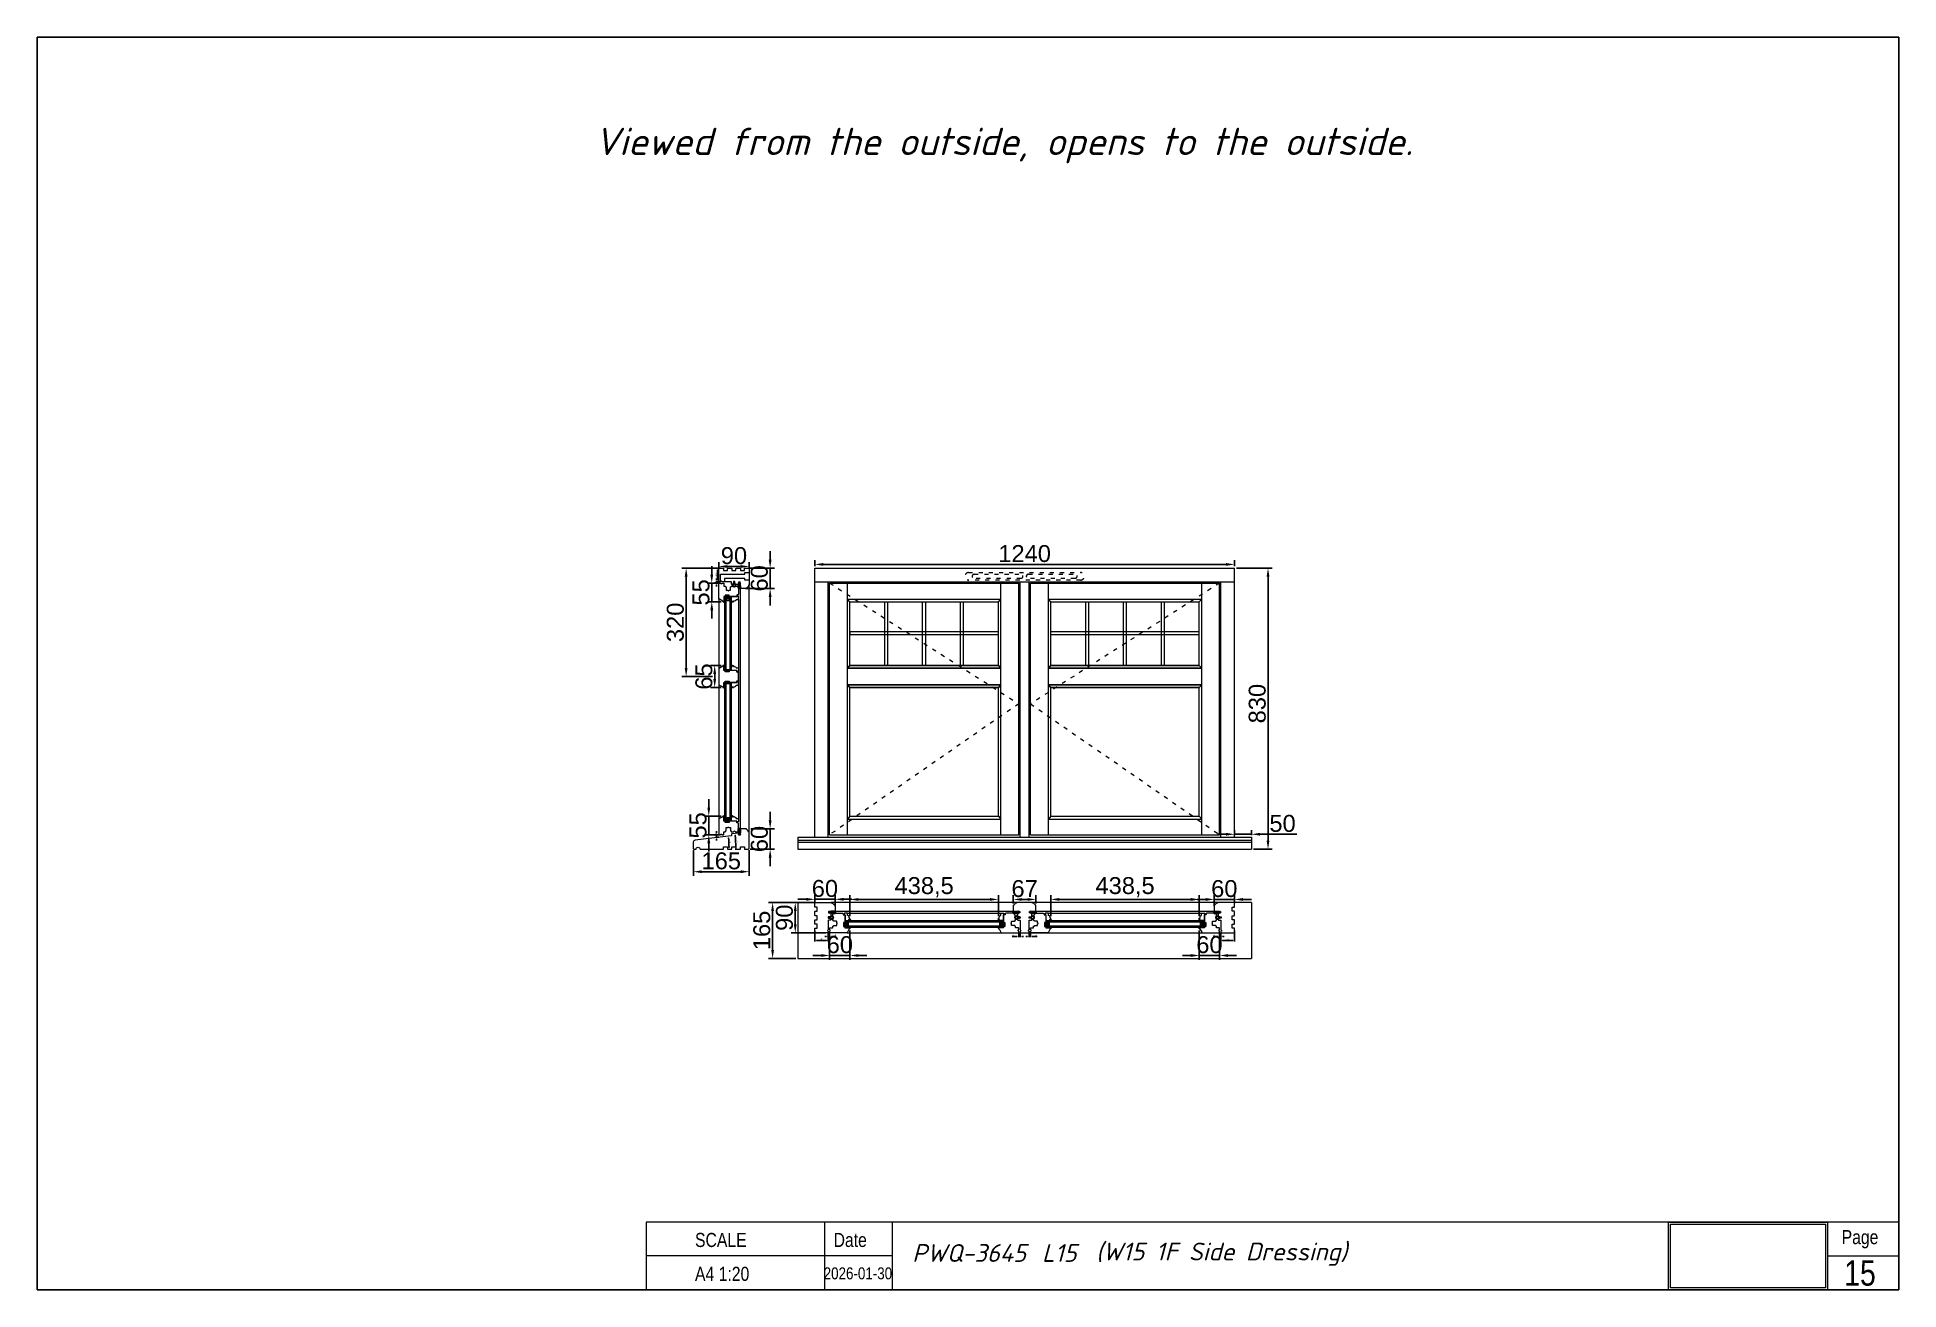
# Model space of a CAD drawing. Header units: millimetres. Extents: x 0 to 182016, y 11 to 3710.
# Drawn here: x 85560 to 91060, y 11 to 3710 of the extents above; entities that cross this region are included whole.
import ezdxf

# ---------------------------------------------------------------- set-up
doc = ezdxf.new("R2010")
doc.units = ezdxf.units.MM
doc.linetypes.add('ACAD_ISO03W100', pattern=[30, 12, -18])
for name, color, linetype, lineweight in [('Matmenys', 10, 'Continuous', 20), ('OTHER', 251, 'Continuous', 13), ('Stakta', 7, 'Continuous', 25), ('Testinės profilio linijos', 7, 'Continuous', 5)]:
    doc.layers.add(name, color=color, linetype=linetype, lineweight=lineweight)
doc.layers.add('Stiklo paketas', color=7, linetype='Continuous')
doc.styles.add('ROMANS', font='stylu.ttf', dxfattribs={"oblique": 15})
doc.styles.get("Standard").update_dxf_attribs({"font": 'arial.ttf'})
doc.dimstyles.new('2', dxfattribs={"dimscale": 2, "dimtxt": 2.5, "dimasz": 2.5, "dimexe": 1.25, "dimexo": 0.625, "dimtad": 1, "dimtxsty": 'Standard', "dimcen": 2.5, "dimadec": 0, "dimazin": 0, "dimtfac": 1, "dimtmove": 0, "dimatfit": 3, "dimfxl": 1, "dimarcsym": 0})
doc.dimstyles.new('Padidinti matmenys', dxfattribs={"dimscale": 10, "dimtxt": 5, "dimasz": 2.5, "dimexe": 1.25, "dimexo": 0.625, "dimtad": 1, "dimdec": 1, "dimtxsty": 'Standard', "dimcen": 2.5, "dimadec": 0, "dimazin": 0, "dimtfac": 1, "dimtdec": 1, "dimtmove": 0, "dimatfit": 3, "dimfxl": 1, "dimarcsym": 0})
picture_1 = doc.add_image_def('image1.jpeg', size_in_pixel=(1233, 506))

msp = doc.modelspace()

# ---------------------------------------------------------------- texts
at = {"lineweight": 0, "width": 0.8}
for s, p in [('SCALE', (87503.5323226, 137.2134153)), ('Date', (87912.9236997, 137.2134153)), ('Page', (90890.8390295, 145.6096254)), ('A4 1:20', (87503.5323226, 37.2009752))]:
    msp.add_text(s, height=41.62239482, dxfattribs=at).set_placement(p)
at = {"color": 1, "lineweight": 0, "width": 0.8}
msp.add_text('15', height=74.92031068, dxfattribs=at).set_placement((90898.5820217, 22.9923243))
at = {"lineweight": 0, "insert": (87206.5342426, 3443.1762634), "char_height": 80.838163663, "attachment_point": 1, "style": 'ROMANS'}
msp.add_mtext('{\\fISOCPEUR|b0|i0|c186|p34;Viewed from the outside, opens to the outside.}', dxfattribs=at)
at = {"color": 0, "lineweight": 0, "char_height": 52.538446824, "attachment_point": 1, "style": 'ROMANS'}
for s, insert, width in [('{\\fISOCPEUR|b0|i0|c186|p34;\\C256;L15 }', (88528.5882961, 145.8257351), 130.666239348), ('{\\fISOCPEUR|b0|i0|c186|p34;\\C256;(W15 1F Side Dressing) }', (88688.2600953, 150.0321815), 1707.405476263)]:
    msp.add_mtext(s, dxfattribs=dict(at, insert=insert, width=width))

# ---------------------------------------------------------------- blocks, each defined once
blk = doc.blocks.new('Užsakymo nr')
at = {"color": 0, "lineweight": 0, "insert": (5198.7, 20217.8), "char_height": 52.538, "width": 1187.405, "attachment_point": 1, "style": 'ROMANS'}
blk.add_mtext('{\\fISOCPEUR|b0|i0|c0|p34;\\C256;PWQ-3645}', dxfattribs=at)
blk = doc.blocks.new('Date')
at = {"lineweight": 0, "width": 0.8}
blk.add_text('2026-01-30', height=35.38, dxfattribs=at).set_placement((4937.1, 20113.7))
blk = doc.blocks.new('*D1126')
at = {"layer": 'Defpoints', "color": 0, "transparency": 16777216}
for p in [(87857.3, 1073.3), (87897.3, 1067.8), (87897.3, 1042.1)]:
    blk.add_point(p, dxfattribs=at)
at = {"layer": 'Matmenys', "color": 0, "lineweight": -2, "transparency": 16777216}
for p, q in [((87857.3, 1072.1), (87857.3, 1039.6)), ((87897.3, 1066.6), (87897.3, 1039.6)), ((87862.3, 1042.1), (87892.3, 1042.1))]:
    blk.add_line(p, q, dxfattribs=at)
at = {"layer": 'Matmenys', "color": 0, "transparency": 16777216}
for points in [[(87862.3, 1043), (87862.3, 1041.3), (87857.3, 1042.1)], [(87892.3, 1043), (87892.3, 1041.3), (87897.3, 1042.1)]]:
    blk.add_solid(points, dxfattribs=at)
at = {"layer": 'Matmenys', "color": 0, "lineweight": 5, "transparency": 16777216, "insert": (87877.3, 1045.9), "char_height": 5, "attachment_point": 5}
blk.add_mtext('40', dxfattribs=at)
blk = doc.blocks.new('*D1127')
at = {"color": 0, "lineweight": -2, "transparency": 16777216}
for p, q in [((87832.3, 1164.2), (87807.3, 1164.2)), ((87857.3, 1152.6), (87857.3, 1176.7)), ((87857.3, 1164.2), (87917.3, 1164.2)), ((87917.3, 1144.1), (87917.3, 1176.7)), ((87942.3, 1164.2), (87967.3, 1164.2))]:
    blk.add_line(p, q, dxfattribs=at)
at = {"color": 0, "transparency": 16777216}
for points in [[(87832.3, 1168.3), (87832.3, 1160), (87857.3, 1164.2)], [(87942.3, 1168.3), (87942.3, 1160), (87917.3, 1164.2)]]:
    blk.add_solid(points, dxfattribs=at)
at = {"layer": 'Defpoints', "color": 0, "transparency": 16777216}
for p in [(87917.3, 1164.2), (87857.3, 1146.3), (87917.3, 1137.8)]:
    blk.add_point(p, dxfattribs=at)
at = {"color": 0, "lineweight": 5, "transparency": 16777216, "insert": (87887.3, 1196), "char_height": 50, "attachment_point": 5}
blk.add_mtext('60', dxfattribs=at)
blk = doc.blocks.new('*D1128')
at = {"color": 0, "lineweight": -2, "transparency": 16777216}
for p, q in [((87901.3, 1061.8), (87901.3, 985.7)), ((87961.3, 1072.1), (87961.3, 985.7)), ((87876.3, 998.2), (87851.3, 998.2)), ((87901.3, 998.2), (87961.3, 998.2)), ((87986.3, 998.2), (88011.3, 998.2))]:
    blk.add_line(p, q, dxfattribs=at)
at = {"color": 0, "transparency": 16777216}
for points in [[(87876.3, 1002.4), (87876.3, 994), (87901.3, 998.2)], [(87986.3, 1002.4), (87986.3, 994), (87961.3, 998.2)]]:
    blk.add_solid(points, dxfattribs=at)
at = {"layer": 'Defpoints', "color": 0, "transparency": 16777216}
for p in [(87901.3, 1068.1), (87961.3, 1078.3), (87961.3, 998.2)]:
    blk.add_point(p, dxfattribs=at)
at = {"color": 0, "lineweight": 5, "transparency": 16777216, "insert": (87931.3, 1030), "char_height": 50, "attachment_point": 5}
blk.add_mtext('60', dxfattribs=at)
blk = doc.blocks.new('*D1129')
at = {"color": 0, "lineweight": -2, "transparency": 16777216}
for p, q in [((87854, 1154.8), (87787.2, 1154.8)), ((87799.7, 1089.8), (87799.7, 1129.8)), ((87890, 1064.8), (87787.2, 1064.8))]:
    blk.add_line(p, q, dxfattribs=at)
at = {"color": 0, "transparency": 16777216}
for points in [[(87795.5, 1129.8), (87803.8, 1129.8), (87799.7, 1154.8)], [(87795.5, 1089.8), (87803.8, 1089.8), (87799.7, 1064.8)]]:
    blk.add_solid(points, dxfattribs=at)
at = {"layer": 'Defpoints', "color": 0, "transparency": 16777216}
for p in [(87799.7, 1154.8), (87860.3, 1154.8), (87896.3, 1064.8)]:
    blk.add_point(p, dxfattribs=at)
at = {"color": 0, "lineweight": 5, "transparency": 16777216, "insert": (87767.9, 1109.8), "char_height": 50, "attachment_point": 5, "rotation": 90}
blk.add_mtext('90', dxfattribs=at)
blk = doc.blocks.new('*D1130')
at = {"layer": 'Defpoints', "color": 0, "transparency": 16777216}
for p in [(87897.3, 1067.8), (87901.3, 1068.1), (87901.3, 1054.4)]:
    blk.add_point(p, dxfattribs=at)
at = {"layer": 'Matmenys', "color": 0, "lineweight": -2, "transparency": 16777216}
for p, q in [((87892.3, 1054.4), (87887.3, 1054.4)), ((87897.3, 1066.6), (87897.3, 1051.9)), ((87897.3, 1054.4), (87901.3, 1054.4)), ((87901.3, 1066.8), (87901.3, 1051.9)), ((87906.3, 1054.4), (87920.7, 1054.4))]:
    blk.add_line(p, q, dxfattribs=at)
at = {"layer": 'Matmenys', "color": 0, "transparency": 16777216}
for points in [[(87892.3, 1055.3), (87892.3, 1053.6), (87897.3, 1054.4)], [(87906.3, 1055.3), (87906.3, 1053.6), (87901.3, 1054.4)]]:
    blk.add_solid(points, dxfattribs=at)
at = {"layer": 'Matmenys', "color": 0, "lineweight": 5, "transparency": 16777216, "insert": (87917.7, 1058.2), "char_height": 5, "attachment_point": 5}
blk.add_mtext('4', dxfattribs=at)
blk = doc.blocks.new('*D1131')
at = {"layer": 'Defpoints', "color": 0, "transparency": 16777216}
for p in [(89057.2, 1067.8), (89097.2, 1073.3), (89057.2, 1042.1)]:
    blk.add_point(p, dxfattribs=at)
at = {"layer": 'Matmenys', "color": 0, "lineweight": -2, "transparency": 16777216}
for p, q in [((89057.2, 1066.6), (89057.2, 1039.6)), ((89097.2, 1072.1), (89097.2, 1039.6)), ((89092.2, 1042.1), (89062.2, 1042.1))]:
    blk.add_line(p, q, dxfattribs=at)
at = {"layer": 'Matmenys', "color": 0, "transparency": 16777216}
for points in [[(89062.2, 1043), (89062.2, 1041.3), (89057.2, 1042.1)], [(89092.2, 1043), (89092.2, 1041.3), (89097.2, 1042.1)]]:
    blk.add_solid(points, dxfattribs=at)
at = {"layer": 'Matmenys', "color": 0, "lineweight": 5, "transparency": 16777216, "insert": (89077.2, 1045.9), "char_height": 5, "attachment_point": 5}
blk.add_mtext('40', dxfattribs=at)
blk = doc.blocks.new('*D1132')
at = {"color": 0, "lineweight": -2, "transparency": 16777216}
for p, q in [((89012.2, 1163.8), (88987.2, 1163.8)), ((89037.2, 1144.1), (89037.2, 1176.3)), ((89097.2, 1163.8), (89037.2, 1163.8)), ((89097.2, 1152.6), (89097.2, 1176.3)), ((89122.2, 1163.8), (89147.2, 1163.8))]:
    blk.add_line(p, q, dxfattribs=at)
at = {"color": 0, "transparency": 16777216}
for points in [[(89012.2, 1168), (89012.2, 1159.6), (89037.2, 1163.8)], [(89122.2, 1168), (89122.2, 1159.6), (89097.2, 1163.8)]]:
    blk.add_solid(points, dxfattribs=at)
at = {"layer": 'Defpoints', "color": 0, "transparency": 16777216}
for p in [(89037.2, 1163.8), (89037.2, 1137.8), (89097.2, 1146.3)]:
    blk.add_point(p, dxfattribs=at)
at = {"color": 0, "lineweight": 5, "transparency": 16777216, "insert": (89067.2, 1195.6), "char_height": 50, "attachment_point": 5}
blk.add_mtext('60', dxfattribs=at)
blk = doc.blocks.new('*D1133')
at = {"color": 0, "lineweight": -2, "transparency": 16777216}
for p, q in [((88993.2, 1072.1), (88993.2, 985.7)), ((89053.2, 1061.8), (89053.2, 985.7)), ((88968.2, 998.2), (88943.2, 998.2)), ((89053.2, 998.2), (88993.2, 998.2)), ((89078.2, 998.2), (89103.2, 998.2))]:
    blk.add_line(p, q, dxfattribs=at)
at = {"color": 0, "transparency": 16777216}
for points in [[(88968.2, 1002.4), (88968.2, 994), (88993.2, 998.2)], [(89078.2, 1002.4), (89078.2, 994), (89053.2, 998.2)]]:
    blk.add_solid(points, dxfattribs=at)
at = {"layer": 'Defpoints', "color": 0, "transparency": 16777216}
for p in [(88993.2, 1078.3), (89053.2, 1068.1), (88993.2, 998.2)]:
    blk.add_point(p, dxfattribs=at)
at = {"color": 0, "lineweight": 5, "transparency": 16777216, "insert": (89023.2, 1030), "char_height": 50, "attachment_point": 5}
blk.add_mtext('60', dxfattribs=at)
blk = doc.blocks.new('*D1134')
at = {"layer": 'Defpoints', "color": 0, "transparency": 16777216}
for p in [(89053.2, 1067.8), (89053.2, 1054.4), (89057.2, 1067.8)]:
    blk.add_point(p, dxfattribs=at)
at = {"layer": 'Matmenys', "color": 0, "lineweight": -2, "transparency": 16777216}
for p, q in [((89048.2, 1054.4), (89033.8, 1054.4)), ((89053.2, 1066.6), (89053.2, 1051.9)), ((89057.2, 1054.4), (89053.2, 1054.4)), ((89057.2, 1066.6), (89057.2, 1051.9)), ((89062.2, 1054.4), (89067.2, 1054.4))]:
    blk.add_line(p, q, dxfattribs=at)
at = {"layer": 'Matmenys', "color": 0, "transparency": 16777216}
for points in [[(89048.2, 1055.3), (89048.2, 1053.6), (89053.2, 1054.4)], [(89062.2, 1055.3), (89062.2, 1053.6), (89057.2, 1054.4)]]:
    blk.add_solid(points, dxfattribs=at)
at = {"layer": 'Matmenys', "color": 0, "lineweight": 5, "transparency": 16777216, "insert": (89036.8, 1058.2), "char_height": 5, "attachment_point": 5}
blk.add_mtext('4', dxfattribs=at)
blk = doc.blocks.new('*D1101')
at = {"color": 0, "lineweight": -2, "transparency": 16777216}
for p, q in [((87857.3, 2148.4), (87857.3, 2165.8)), ((87882.3, 2153.3), (89072.2, 2153.3)), ((89097.2, 2148.4), (89097.2, 2165.8))]:
    blk.add_line(p, q, dxfattribs=at)
at = {"color": 0, "transparency": 16777216}
for points in [[(87882.3, 2157.5), (87882.3, 2149.2), (87857.3, 2153.3)], [(89072.2, 2157.5), (89072.2, 2149.2), (89097.2, 2153.3)]]:
    blk.add_solid(points, dxfattribs=at)
at = {"layer": 'Defpoints', "color": 0, "transparency": 16777216}
for p in [(89097.2, 2153.3), (87857.3, 2142.2), (89097.2, 2142.2)]:
    blk.add_point(p, dxfattribs=at)
at = {"color": 0, "lineweight": 5, "transparency": 16777216, "insert": (88477.3, 2185.1), "char_height": 50, "attachment_point": 5}
blk.add_mtext('1240', dxfattribs=at)
blk = doc.blocks.new('*D1102')
at = {"color": 0, "lineweight": -2, "transparency": 16777216}
for p, q in [((89103.5, 2142.2), (89208.9, 2142.2)), ((89196.4, 2117.2), (89196.4, 1337.2)), ((89153.5, 1312.2), (89208.9, 1312.2))]:
    blk.add_line(p, q, dxfattribs=at)
at = {"color": 0, "transparency": 16777216}
for points in [[(89192.2, 2117.2), (89200.5, 2117.2), (89196.4, 2142.2)], [(89192.2, 1337.2), (89200.5, 1337.2), (89196.4, 1312.2)]]:
    blk.add_solid(points, dxfattribs=at)
at = {"layer": 'Defpoints', "color": 0, "transparency": 16777216}
for p in [(89097.2, 2142.2), (89147.2, 1312.2), (89196.4, 1312.2)]:
    blk.add_point(p, dxfattribs=at)
at = {"color": 0, "lineweight": 5, "transparency": 16777216, "insert": (89164.6, 1742.2), "char_height": 50, "attachment_point": 5, "rotation": 90}
blk.add_mtext('830', dxfattribs=at)
blk = doc.blocks.new('*D1916')
at = {"color": 0, "lineweight": -2, "transparency": 16777216}
for p, q in [((87801, 1154.8), (87720.3, 1154.8)), ((87732.8, 1129.8), (87732.8, 1014.8)), ((87801, 989.8), (87720.3, 989.8))]:
    blk.add_line(p, q, dxfattribs=at)
at = {"color": 0, "transparency": 16777216}
for points in [[(87728.6, 1129.8), (87736.9, 1129.8), (87732.8, 1154.8)], [(87728.6, 1014.8), (87736.9, 1014.8), (87732.8, 989.8)]]:
    blk.add_solid(points, dxfattribs=at)
at = {"layer": 'Defpoints', "color": 0, "transparency": 16777216}
for p in [(87807.3, 1154.8), (87732.8, 989.8), (87807.3, 989.8)]:
    blk.add_point(p, dxfattribs=at)
at = {"color": 0, "lineweight": 5, "transparency": 16777216, "insert": (87701, 1072.3), "char_height": 50, "attachment_point": 5, "rotation": 90}
blk.add_mtext('165', dxfattribs=at)
blk = doc.blocks.new('*D1103')
at = {"layer": 'Defpoints', "color": 0, "transparency": 16777216}
for p in [(88490.8, 1067.8), (88490.8, 1054.5), (88494.8, 1067.8)]:
    blk.add_point(p, dxfattribs=at)
at = {"layer": 'Matmenys', "color": 0, "lineweight": -2, "transparency": 16777216}
for p, q in [((88485.8, 1054.5), (88480.8, 1054.5)), ((88490.8, 1066.6), (88490.8, 1052)), ((88490.8, 1054.5), (88494.8, 1054.5)), ((88494.8, 1066.6), (88494.8, 1052)), ((88499.8, 1054.5), (88514.2, 1054.5))]:
    blk.add_line(p, q, dxfattribs=at)
at = {"layer": 'Matmenys', "color": 0, "transparency": 16777216}
for points in [[(88485.8, 1055.3), (88485.8, 1053.6), (88490.8, 1054.5)], [(88499.8, 1055.3), (88499.8, 1053.6), (88494.8, 1054.5)]]:
    blk.add_solid(points, dxfattribs=at)
at = {"layer": 'Matmenys', "color": 0, "transparency": 16777216, "insert": (88511.2, 1058.2), "char_height": 5, "attachment_point": 5}
blk.add_mtext('4', dxfattribs=at)
blk = doc.blocks.new('*D1104')
at = {"layer": 'Defpoints', "color": 0, "transparency": 16777216}
for p in [(88459.8, 1067.8), (88463.8, 1067.8), (88463.8, 1054.5)]:
    blk.add_point(p, dxfattribs=at)
at = {"layer": 'Matmenys', "color": 0, "lineweight": -2, "transparency": 16777216}
for p, q in [((88454.8, 1054.5), (88440.4, 1054.5)), ((88459.8, 1066.6), (88459.8, 1052)), ((88463.8, 1054.5), (88459.8, 1054.5)), ((88463.8, 1066.6), (88463.8, 1052)), ((88468.8, 1054.5), (88473.8, 1054.5))]:
    blk.add_line(p, q, dxfattribs=at)
at = {"layer": 'Matmenys', "color": 0, "transparency": 16777216}
for points in [[(88454.8, 1055.3), (88454.8, 1053.6), (88459.8, 1054.5)], [(88468.8, 1055.3), (88468.8, 1053.6), (88463.8, 1054.5)]]:
    blk.add_solid(points, dxfattribs=at)
at = {"layer": 'Matmenys', "color": 0, "transparency": 16777216, "insert": (88443.3, 1058.2), "char_height": 5, "attachment_point": 5}
blk.add_mtext('4', dxfattribs=at)
blk = doc.blocks.new('*D1170')
at = {"layer": 'Defpoints', "color": 0, "transparency": 16777216}
for p in [(87569.7, 2102.2), (87576.6, 2102.2), (87582.1, 2142.2)]:
    blk.add_point(p, dxfattribs=at)
at = {"layer": 'Matmenys', "color": 0, "lineweight": -2, "transparency": 16777216}
for p, q in [((87580.8, 2142.2), (87567.2, 2142.2)), ((87575.3, 2102.2), (87567.2, 2102.2)), ((87569.7, 2137.2), (87569.7, 2107.2))]:
    blk.add_line(p, q, dxfattribs=at)
at = {"layer": 'Matmenys', "color": 0, "transparency": 16777216}
for points in [[(87568.9, 2137.2), (87570.5, 2137.2), (87569.7, 2142.2)], [(87568.9, 2107.2), (87570.5, 2107.2), (87569.7, 2102.2)]]:
    blk.add_solid(points, dxfattribs=at)
at = {"layer": 'Matmenys', "color": 0, "lineweight": 5, "transparency": 16777216, "insert": (87565.9, 2122.2), "char_height": 5, "attachment_point": 5, "rotation": 90}
blk.add_mtext('40', dxfattribs=at)
blk = doc.blocks.new('*D1171')
at = {"color": 0, "lineweight": -2, "transparency": 16777216}
for p, q in [((87725.4, 2167.2), (87725.4, 2192.2)), ((87661.3, 2142.2), (87737.9, 2142.2)), ((87725.4, 2142.2), (87725.4, 2082.2)), ((87652.8, 2082.2), (87737.9, 2082.2)), ((87725.4, 2057.2), (87725.4, 2032.2))]:
    blk.add_line(p, q, dxfattribs=at)
at = {"color": 0, "transparency": 16777216}
for points in [[(87721.3, 2167.2), (87729.6, 2167.2), (87725.4, 2142.2)], [(87721.3, 2057.2), (87729.6, 2057.2), (87725.4, 2082.2)]]:
    blk.add_solid(points, dxfattribs=at)
at = {"layer": 'Defpoints', "color": 0, "transparency": 16777216}
for p in [(87655.1, 2142.2), (87646.6, 2082.2), (87725.4, 2082.2)]:
    blk.add_point(p, dxfattribs=at)
at = {"color": 0, "lineweight": 5, "transparency": 16777216, "insert": (87693.7, 2112.2), "char_height": 50, "attachment_point": 5, "rotation": 90}
blk.add_mtext('60', dxfattribs=at)
blk = doc.blocks.new('*D1172')
at = {"color": 0, "lineweight": -2, "transparency": 16777216}
for p, q in [((87553, 2123.2), (87553, 2148.2)), ((87579.1, 2098.2), (87540.5, 2098.2)), ((87553, 2043.2), (87553, 2098.2)), ((87580.8, 2043.2), (87540.5, 2043.2)), ((87553, 2018.2), (87553, 1993.2))]:
    blk.add_line(p, q, dxfattribs=at)
at = {"color": 0, "transparency": 16777216}
for points in [[(87548.8, 2123.2), (87557.2, 2123.2), (87553, 2098.2)], [(87548.8, 2018.2), (87557.2, 2018.2), (87553, 2043.2)]]:
    blk.add_solid(points, dxfattribs=at)
at = {"layer": 'Defpoints', "color": 0, "transparency": 16777216}
for p in [(87553, 2098.2), (87585.3, 2098.2), (87587.1, 2043.2)]:
    blk.add_point(p, dxfattribs=at)
at = {"color": 0, "lineweight": 5, "transparency": 16777216, "insert": (87521.3, 2070.7), "char_height": 50, "attachment_point": 5, "rotation": 90}
blk.add_mtext('55', dxfattribs=at)
blk = doc.blocks.new('*D1173')
at = {"color": 0, "lineweight": -2, "transparency": 16777216}
for p, q in [((87573.6, 2144.3), (87573.6, 2159.7)), ((87598.6, 2147.2), (87638.6, 2147.2)), ((87663.6, 2145.4), (87663.6, 2159.7))]:
    blk.add_line(p, q, dxfattribs=at)
at = {"color": 0, "transparency": 16777216}
for points in [[(87598.6, 2151.4), (87598.6, 2143), (87573.6, 2147.2)], [(87638.6, 2151.4), (87638.6, 2143), (87663.6, 2147.2)]]:
    blk.add_solid(points, dxfattribs=at)
at = {"layer": 'Defpoints', "color": 0, "transparency": 16777216}
for p in [(87663.6, 2147.2), (87573.6, 2138), (87663.6, 2139.2)]:
    blk.add_point(p, dxfattribs=at)
at = {"color": 0, "lineweight": 5, "transparency": 16777216, "insert": (87618.6, 2179), "char_height": 50, "attachment_point": 5}
blk.add_mtext('90', dxfattribs=at)
blk = doc.blocks.new('*D1174')
at = {"layer": 'Defpoints', "color": 0, "transparency": 16777216}
for p in [(87567.4, 2098.2), (87576.6, 2102.2), (87576.8, 2098.2)]:
    blk.add_point(p, dxfattribs=at)
at = {"layer": 'Matmenys', "color": 0, "lineweight": -2, "transparency": 16777216}
for p, q in [((87575.3, 2102.2), (87564.9, 2102.2)), ((87575.6, 2098.2), (87564.9, 2098.2)), ((87567.4, 2107.2), (87567.4, 2112.2)), ((87567.4, 2102.2), (87567.4, 2098.2)), ((87567.4, 2093.2), (87567.4, 2088.2))]:
    blk.add_line(p, q, dxfattribs=at)
at = {"layer": 'Matmenys', "color": 0, "transparency": 16777216}
for points in [[(87566.6, 2107.2), (87568.2, 2107.2), (87567.4, 2102.2)], [(87566.6, 2093.2), (87568.2, 2093.2), (87567.4, 2098.2)]]:
    blk.add_solid(points, dxfattribs=at)
at = {"layer": 'Matmenys', "color": 0, "lineweight": 5, "transparency": 16777216, "insert": (87563.6, 2100.2), "char_height": 5, "attachment_point": 5, "rotation": 90}
blk.add_mtext('4', dxfattribs=at)
blk = doc.blocks.new('*D1175')
at = {"color": 0, "lineweight": -2, "transparency": 16777216}
for p, q in [((87725.4, 1397.2), (87725.4, 1422.2)), ((87668.8, 1372.2), (87737.9, 1372.2)), ((87725.4, 1372.2), (87725.4, 1312.2)), ((87666.8, 1312.2), (87737.9, 1312.2)), ((87725.4, 1287.2), (87725.4, 1262.2))]:
    blk.add_line(p, q, dxfattribs=at)
at = {"color": 0, "transparency": 16777216}
for points in [[(87721.3, 1397.2), (87729.6, 1397.2), (87725.4, 1372.2)], [(87721.3, 1287.2), (87729.6, 1287.2), (87725.4, 1312.2)]]:
    blk.add_solid(points, dxfattribs=at)
at = {"layer": 'Defpoints', "color": 0, "transparency": 16777216}
for p in [(87662.6, 1372.2), (87660.6, 1312.2), (87725.4, 1312.2)]:
    blk.add_point(p, dxfattribs=at)
at = {"color": 0, "lineweight": 5, "transparency": 16777216, "insert": (87693.7, 1342.2), "char_height": 50, "attachment_point": 5, "rotation": 90}
blk.add_mtext('60', dxfattribs=at)
blk = doc.blocks.new('*D1176')
at = {"color": 0, "lineweight": -2, "transparency": 16777216}
for p, q in [((87498.6, 1308.9), (87498.6, 1233.2)), ((87663.6, 1308.9), (87663.6, 1233.2)), ((87638.6, 1245.7), (87523.6, 1245.7))]:
    blk.add_line(p, q, dxfattribs=at)
at = {"color": 0, "transparency": 16777216}
for points in [[(87523.6, 1249.9), (87523.6, 1241.5), (87498.6, 1245.7)], [(87638.6, 1249.9), (87638.6, 1241.5), (87663.6, 1245.7)]]:
    blk.add_solid(points, dxfattribs=at)
at = {"layer": 'Defpoints', "color": 0, "transparency": 16777216}
for p in [(87498.6, 1315.2), (87663.6, 1315.2), (87498.6, 1245.7)]:
    blk.add_point(p, dxfattribs=at)
at = {"color": 0, "lineweight": 5, "transparency": 16777216, "insert": (87581.1, 1277.5), "char_height": 50, "attachment_point": 5}
blk.add_mtext('165', dxfattribs=at)
blk = doc.blocks.new('*D1177')
at = {"layer": 'Defpoints', "color": 0, "transparency": 16777216}
for p in [(87567.4, 1347.5), (87575.3, 1347.5), (87577, 1355)]:
    blk.add_point(p, dxfattribs=at)
at = {"layer": 'Matmenys', "color": 0, "lineweight": -2, "transparency": 16777216}
for p, q in [((87575.8, 1355), (87564.9, 1355)), ((87574.1, 1347.5), (87564.9, 1347.5)), ((87567.4, 1360), (87567.4, 1365)), ((87567.4, 1355), (87567.4, 1347.5)), ((87567.4, 1342.5), (87567.4, 1337.5))]:
    blk.add_line(p, q, dxfattribs=at)
at = {"layer": 'Matmenys', "color": 0, "transparency": 16777216}
for points in [[(87566.6, 1360), (87568.2, 1360), (87567.4, 1355)], [(87566.6, 1342.5), (87568.2, 1342.5), (87567.4, 1347.5)]]:
    blk.add_solid(points, dxfattribs=at)
at = {"layer": 'Matmenys', "color": 0, "lineweight": 5, "transparency": 16777216, "insert": (87563.2, 1351.2), "char_height": 5, "attachment_point": 5, "rotation": 90}
blk.add_mtext('7,45', dxfattribs=at)
blk = doc.blocks.new('*D1178')
at = {"layer": 'Defpoints', "color": 0, "transparency": 16777216}
for p in [(87575.3, 1347.5), (87603.8, 1325.2), (87610.7, 1351.9), (87600.6, 1312.4), (87611.6, 1312.4)]:
    blk.add_point(p, dxfattribs=at)
at = {"layer": 'Matmenys', "color": 0, "lineweight": -2, "transparency": 16777216}
blk.add_arc((87289.1, 1312.4), 315, 0.9094, 6.0906, dxfattribs=at)
at = {"layer": 'Matmenys', "color": 0, "transparency": 16777216}
for points in [[(87601.5, 1345.7), (87603.1, 1345.9), (87601.7, 1350.8)], [(87604.9, 1317.4), (87603.2, 1317.4), (87604.1, 1312.4)]]:
    blk.add_solid(points, dxfattribs=at)
at = {"layer": 'Matmenys', "color": 0, "lineweight": 5, "transparency": 16777216, "insert": (87607.2, 1331.8), "char_height": 5, "attachment_point": 5, "rotation": 273.5}
blk.add_mtext('7°', dxfattribs=at)
blk = doc.blocks.new('*D1179')
at = {"layer": 'Defpoints', "color": 0, "transparency": 16777216}
for p in [(87612.5, 1357.4), (87623.9, 1327.8), (87633.1, 1360), (87625.6, 1312.4), (87636.6, 1312.4)]:
    blk.add_point(p, dxfattribs=at)
at = {"layer": 'Matmenys', "color": 0, "lineweight": -2, "transparency": 16777216}
blk.add_line((87624.3, 1312.4), (87621.8, 1312.4), dxfattribs=at)
blk.add_arc((87245.4, 1312.4), 378.8, 0.7562, 6.2438, dxfattribs=at)
at = {"layer": 'Matmenys', "color": 0, "transparency": 16777216}
for points in [[(87621.2, 1353.5), (87622.8, 1353.7), (87621.4, 1358.5)], [(87625.1, 1317.4), (87623.4, 1317.4), (87624.3, 1312.4)]]:
    blk.add_solid(points, dxfattribs=at)
at = {"layer": 'Matmenys', "color": 0, "lineweight": 5, "transparency": 16777216, "insert": (87627.3, 1335.7), "char_height": 5, "attachment_point": 5, "rotation": 273.5}
blk.add_mtext('7°', dxfattribs=at)
blk = doc.blocks.new('*D1935')
at = {"color": 0, "lineweight": -2, "transparency": 16777216}
for p, q in [((87544.2, 1435), (87544.2, 1460)), ((87580.8, 1410), (87531.7, 1410)), ((87544.2, 1355), (87544.2, 1410)), ((87568.3, 1355), (87531.7, 1355)), ((87544.2, 1330), (87544.2, 1305))]:
    blk.add_line(p, q, dxfattribs=at)
at = {"color": 0, "transparency": 16777216}
for points in [[(87540.1, 1435), (87548.4, 1435), (87544.2, 1410)], [(87540.1, 1330), (87548.4, 1330), (87544.2, 1355)]]:
    blk.add_solid(points, dxfattribs=at)
at = {"layer": 'Defpoints', "color": 0, "transparency": 16777216}
for p in [(87544.2, 1410), (87587.1, 1410), (87574.6, 1355)]:
    blk.add_point(p, dxfattribs=at)
at = {"color": 0, "lineweight": 5, "transparency": 16777216, "insert": (87512.6, 1382.5), "char_height": 50, "attachment_point": 5, "rotation": 90}
blk.add_mtext('55', dxfattribs=at)
blk = doc.blocks.new('*D1180')
at = {"color": 0, "lineweight": -2, "transparency": 16777216}
for p, q in [((87961.3, 1114.6), (87961.3, 1176.3)), ((87986.3, 1163.8), (88374.8, 1163.8)), ((88399.8, 1114.6), (88399.8, 1176.3))]:
    blk.add_line(p, q, dxfattribs=at)
at = {"color": 0, "transparency": 16777216}
for points in [[(87986.3, 1168), (87986.3, 1159.6), (87961.3, 1163.8)], [(88374.8, 1168), (88374.8, 1159.6), (88399.8, 1163.8)]]:
    blk.add_solid(points, dxfattribs=at)
at = {"layer": 'Defpoints', "color": 0, "transparency": 16777216}
for p in [(88399.8, 1163.8), (87961.3, 1108.3), (88399.8, 1108.3)]:
    blk.add_point(p, dxfattribs=at)
at = {"color": 0, "lineweight": 5, "transparency": 16777216, "insert": (88180.5, 1200.1), "char_height": 50, "attachment_point": 5}
blk.add_mtext('438,5', dxfattribs=at)
blk = doc.blocks.new('*D1181')
at = {"color": 0, "lineweight": -2, "transparency": 16777216}
for p, q in [((88554.8, 1114.6), (88554.8, 1176.3)), ((88579.8, 1163.8), (88968.2, 1163.8)), ((88993.2, 1114.6), (88993.2, 1176.3))]:
    blk.add_line(p, q, dxfattribs=at)
at = {"color": 0, "transparency": 16777216}
for points in [[(88579.8, 1168), (88579.8, 1159.6), (88554.8, 1163.8)], [(88968.2, 1168), (88968.2, 1159.6), (88993.2, 1163.8)]]:
    blk.add_solid(points, dxfattribs=at)
at = {"layer": 'Defpoints', "color": 0, "transparency": 16777216}
for p in [(88993.2, 1163.8), (88554.8, 1108.3), (88993.2, 1108.3)]:
    blk.add_point(p, dxfattribs=at)
at = {"color": 0, "lineweight": 5, "transparency": 16777216, "insert": (88774, 1200.1), "char_height": 50, "attachment_point": 5}
blk.add_mtext('438,5', dxfattribs=at)
blk = doc.blocks.new('*D1936')
at = {"color": 0, "lineweight": -2, "transparency": 16777216}
for p, q in [((88443.8, 1152.1), (88443.8, 1176.3)), ((88468.8, 1163.8), (88485.8, 1163.8)), ((88510.8, 1152.1), (88510.8, 1176.3))]:
    blk.add_line(p, q, dxfattribs=at)
at = {"color": 0, "transparency": 16777216}
for points in [[(88468.8, 1168), (88468.8, 1159.6), (88443.8, 1163.8)], [(88485.8, 1168), (88485.8, 1159.6), (88510.8, 1163.8)]]:
    blk.add_solid(points, dxfattribs=at)
at = {"layer": 'Defpoints', "color": 0, "transparency": 16777216}
for p in [(88510.8, 1163.8), (88443.8, 1145.8), (88510.8, 1145.8)]:
    blk.add_point(p, dxfattribs=at)
at = {"color": 0, "lineweight": 5, "transparency": 16777216, "insert": (88477.3, 1195.6), "char_height": 50, "attachment_point": 5}
blk.add_mtext('67', dxfattribs=at)
blk = doc.blocks.new('*D2039')
at = {"color": 0, "lineweight": -2, "ltscale": 0.1, "transparency": 16777216}
for p, q in [((89072.2, 1356.3), (89047.2, 1356.3)), ((89097.2, 1353.8), (89097.2, 1368.8)), ((89097.2, 1356.3), (89147.2, 1356.3)), ((89147.2, 1353.8), (89147.2, 1368.8)), ((89172.2, 1356.3), (89281.2, 1356.3))]:
    blk.add_line(p, q, dxfattribs=at)
at = {"color": 0, "ltscale": 0.1, "transparency": 16777216}
for points in [[(89072.2, 1360.5), (89072.2, 1352.2), (89097.2, 1356.3)], [(89172.2, 1360.5), (89172.2, 1352.2), (89147.2, 1356.3)]]:
    blk.add_solid(points, dxfattribs=at)
at = {"layer": 'Defpoints', "color": 0, "ltscale": 0.1, "transparency": 16777216}
for p in [(89097.2, 1347.5), (89147.2, 1356.3), (89147.2, 1347.5)]:
    blk.add_point(p, dxfattribs=at)
at = {"color": 0, "ltscale": 0.1, "transparency": 16777216, "insert": (89239.2, 1388.1), "char_height": 50, "attachment_point": 5}
blk.add_mtext('50', dxfattribs=at)
blk = doc.blocks.new('tv')
at = {"linetype": 'ACAD_ISO03W100', "lineweight": 5}
for p, q in [((29400.1, 41533.7), (29731.1, 41533.7)), ((29731.1, 41511.7), (29400.1, 41511.7))]:
    blk.add_line(p, q, dxfattribs=at)
for points in [[(29416.6, 41528.7), (29554.6, 41528.7, -1), (29554.6, 41516.7), (29416.6, 41516.7, -1)], [(29576.6, 41516.7, -1), (29576.6, 41528.7), (29714.6, 41528.7, -1), (29714.6, 41516.7)]]:
    blk.add_lwpolyline(points, format="xyb", close=True, dxfattribs=at)
for centre, start, end in [((29400.1, 41522.7), 90, 270), ((29731.1, 41522.7), 270, 90)]:
    blk.add_arc(centre, 11, start, end, dxfattribs=at)
blk = doc.blocks.new('*D2040')
at = {"color": 0, "lineweight": -2, "ltscale": 0.1, "transparency": 16777216}
for p, q in [((87580.8, 1854.7), (87549.2, 1854.7)), ((87561.7, 1814.7), (87561.7, 1829.7)), ((87580.8, 1789.7), (87549.2, 1789.7))]:
    blk.add_line(p, q, dxfattribs=at)
at = {"color": 0, "ltscale": 0.1, "transparency": 16777216}
for points in [[(87557.5, 1829.7), (87565.9, 1829.7), (87561.7, 1854.7)], [(87557.5, 1814.7), (87565.9, 1814.7), (87561.7, 1789.7)]]:
    blk.add_solid(points, dxfattribs=at)
at = {"layer": 'Defpoints', "color": 0, "ltscale": 0.1, "transparency": 16777216}
for p in [(87561.7, 1854.7), (87587.1, 1854.7), (87587.1, 1789.7)]:
    blk.add_point(p, dxfattribs=at)
at = {"color": 0, "ltscale": 0.1, "transparency": 16777216, "insert": (87529.9, 1822.2), "char_height": 50, "attachment_point": 5, "rotation": 90}
blk.add_mtext('65', dxfattribs=at)
blk = doc.blocks.new('*D1568')
at = {"color": 0, "lineweight": -2, "ltscale": 0.1, "transparency": 16777216}
for p, q in [((87575.3, 2142.2), (87464.9, 2142.2)), ((87477.4, 1847.2), (87477.4, 2117.2)), ((87555.4, 1822.2), (87464.9, 1822.2))]:
    blk.add_line(p, q, dxfattribs=at)
at = {"color": 0, "ltscale": 0.1, "transparency": 16777216}
for points in [[(87473.2, 2117.2), (87481.5, 2117.2), (87477.4, 2142.2)], [(87473.2, 1847.2), (87481.5, 1847.2), (87477.4, 1822.2)]]:
    blk.add_solid(points, dxfattribs=at)
at = {"layer": 'Defpoints', "color": 0, "ltscale": 0.1, "transparency": 16777216}
for p in [(87477.4, 2142.2), (87581.6, 2142.2), (87561.7, 1822.2)]:
    blk.add_point(p, dxfattribs=at)
at = {"color": 0, "ltscale": 0.1, "transparency": 16777216, "insert": (87445.6, 1982.2), "char_height": 50, "attachment_point": 5, "rotation": 90}
blk.add_mtext('320', dxfattribs=at)

# ---------------------------------------------------------------- dimensions: what is measured, and where the dimension line sits
at = {"color": 1, "lineweight": 5}
for base, p1, p2, picture, middle in [((87663.5805285, 2147.211805), (87573.5805285, 2138.0409113), (87663.5805285, 2139.192222), '*D1173', (87618.5805285, 2147.211805)), ((88510.7543117, 1163.804424), (88443.7543117, 1145.8028819), (88510.7543117, 1145.8028819), '*D1936', (88477.2543117, 1163.804424)), ((89037.2432085, 1163.804424), (89097.2432085, 1146.3116468), (89037.2432085, 1137.8116468), '*D1132', (89067.2432085, 1163.804424)), ((88993.2432085, 998.201914), (89053.2432085, 1068.0616468), (88993.2432085, 1078.3116468), '*D1133', (89023.2432085, 998.201914))]:
    dim = msp.add_linear_dim(base=base, p1=p1, p2=p2, dimstyle='Padidinti matmenys', dxfattribs=at)
    dim.commit()
    dim.dimension.update_dxf_attribs({"geometry": picture, "text_midpoint": middle, "dimtype": 160})
for base, p1, p2, picture, middle in [((89097.2432085, 2153.3307221), (87857.2654146, 2142.192222), (89097.2432085, 2142.192222), '*D1101', (88477.2543115, 2185.1093715)), ((87498.5717658, 1245.6961139), (87663.5717658, 1315.1617728), (87498.5717658, 1315.1617728), '*D1176', (87581.0717658, 1277.4747633)), ((88399.7543117, 1163.804424), (87961.2654149, 1108.3116468), (88399.7543117, 1108.3116468), '*D1180', (88180.5098633, 1200.102173)), ((88993.2432085, 1163.804424), (88554.7543117, 1108.3116468), (88993.2432085, 1108.3116468), '*D1181', (88773.9987601, 1200.102173))]:
    dim = msp.add_linear_dim(base=base, p1=p1, p2=p2, dimstyle='Padidinti matmenys', dxfattribs=at)
    dim.commit()
    dim.dimension.update_dxf_attribs({"geometry": picture, "text_midpoint": middle})
for base, p1, p2, angle, picture, middle in [((87553.0002601, 2098.1922216), (87587.0717636, 2043.1922216), (87585.3217636, 2098.1922216), 90, '*D1172', (87553.0002601, 2070.6922216)), ((87725.4397475, 2082.1922216), (87655.0717636, 2142.1922216), (87646.5717636, 2082.1922216), 90, '*D1171', (87725.4397475, 2112.1922216)), ((89196.3689433, 1312.1617728), (89097.2432085, 2142.192222), (89147.2432085, 1312.1617728), 90, '*D1102', (89196.3689433, 1742.1769974)), ((87544.2308268, 1409.9617728), (87574.5717635, 1354.9617728), (87587.076146, 1409.9617728), 90, '*D1935', (87544.2308268, 1382.4617728)), ((87725.4397475, 1312.1617728), (87662.5717635, 1372.1617728), (87660.5717658, 1312.1617728), 90, '*D1175', (87725.4397475, 1342.1617728)), ((87917.2654149, 1164.178653), (87857.2654149, 1146.3116468), (87917.2654149, 1137.8116468), 180, '*D1127', (87887.2654149, 1164.178653)), ((87799.667933, 1154.8116468), (87896.2654149, 1064.8116468), (87860.2654149, 1154.8116468), 90, '*D1129', (87799.667933, 1109.8116468)), ((87961.2654149, 998.201914), (87901.2654149, 1068.0616468), (87961.2654149, 1078.3116468), 180, '*D1128', (87931.2654149, 998.201914))]:
    dim = msp.add_linear_dim(base=base, p1=p1, p2=p2, angle=angle, dimstyle='Padidinti matmenys', dxfattribs=at)
    dim.commit()
    dim.dimension.update_dxf_attribs({"geometry": picture, "text_midpoint": middle, "dimtype": 160})
at = {"color": 1, "ltscale": 0.1}
dim = msp.add_linear_dim(base=(87477.3771351, 2142.192222), p1=(87561.6964018, 1822.1690019), p2=(87581.5805285, 2142.192222), angle=90, dimstyle='Padidinti matmenys', dxfattribs=at)
dim.commit()
dim.dimension.update_dxf_attribs({"geometry": '*D1568', "text_midpoint": (87445.5814325, 1982.180612)})
dim = msp.add_linear_dim(base=(87561.6964018, 1854.6690019), p1=(87587.0761464, 1789.6690019), p2=(87587.0717639, 1854.6690019), angle=90, dimstyle='Padidinti matmenys', dxfattribs=at)
dim.commit()
dim.dimension.update_dxf_attribs({"geometry": '*D2040', "text_midpoint": (87561.6964018, 1822.1690019), "dimtype": 160})
dim = msp.add_linear_dim(base=(89147.2432085, 1356.3493894), p1=(89097.2432085, 1347.5116013), p2=(89147.2432085, 1347.5116013), dimstyle='Padidinti matmenys', dxfattribs=at)
dim.commit()
dim.dimension.update_dxf_attribs({"geometry": '*D2039', "text_midpoint": (89239.2196751, 1388.1280388)})
at = {"color": 1, "lineweight": 5}
dim = msp.add_linear_dim(base=(87732.7617371, 989.8116468), p1=(87807.2654146, 1154.8116468), p2=(87807.2654146, 989.8116468), angle=90, dimstyle='Padidinti matmenys', dxfattribs=at)
dim.commit()
dim.dimension.update_dxf_attribs({"geometry": '*D1916', "text_midpoint": (87700.9830877, 1072.3116468)})
at = {"layer": 'Matmenys', "lineweight": 5}
for base, p1, p2, picture, middle in [((87567.3993715, 2098.1922216), (87576.5717636, 2102.1922216), (87576.8217636, 2098.1922216), '*D1174', (87567.3993715, 2100.1922216)), ((87569.7125692, 2102.1922216), (87582.0717636, 2142.1922216), (87576.5717636, 2102.1922216), '*D1170', (87569.7125692, 2122.1922216)), ((87567.3993715, 1347.5116013), (87577.0069421, 1354.9617728), (87575.3280249, 1347.5116013), '*D1177', (87567.3993715, 1351.2366871))]:
    dim = msp.add_linear_dim(base=base, p1=p1, p2=p2, angle=90, dimstyle='2', dxfattribs=at)
    dim.commit()
    dim.dimension.update_dxf_attribs({"geometry": picture, "text_midpoint": middle, "dimtype": 160})
for base, line1, line2, picture, middle in [((87603.8199006, 1325.1874334), ((87600.5717658, 1312.3617728), (87611.5717658, 1312.3617728)), ((87610.7013239, 1351.8548963), (87575.3280249, 1347.5116013)), '*D1178', (87607.2365146, 1331.8225485)), ((87623.942449, 1327.7858032), ((87625.5717658, 1312.3617728), (87636.5717658, 1312.3617728)), ((87633.0501683, 1359.9580459), (87612.4890211, 1357.4334545)), '*D1179', (87627.2929388, 1335.7187565))]:
    dim = msp.add_angular_dim_2l(base=base, line1=line1, line2=line2, dimstyle='2', dxfattribs=at)
    dim.commit()
    dim.dimension.update_dxf_attribs({"geometry": picture, "text_midpoint": middle})
for base, p1, p2, picture, middle in [((87897.2654149, 1042.1287646), (87857.2654149, 1073.3116468), (87897.2654149, 1067.8116468), '*D1126', (87877.2654149, 1042.1287646)), ((87901.2654149, 1054.4191349), (87897.2654149, 1067.8116468), (87901.2654149, 1068.0616468), '*D1130', (87917.686288, 1054.4191349))]:
    dim = msp.add_linear_dim(base=base, p1=p1, p2=p2, angle=180, dimstyle='2', override={"dimtmove": 0}, dxfattribs=at)
    dim.commit()
    dim.dimension.update_dxf_attribs({"geometry": picture, "text_midpoint": middle, "dimtype": 160})
at = {"layer": 'Matmenys'}
dim = msp.add_linear_dim(base=(88463.7543117, 1054.4723232), p1=(88459.7543117, 1067.836902), p2=(88463.7543117, 1067.836902), angle=180, dimstyle='2', override={"dimdec": 6}, dxfattribs=at)
dim.commit()
dim.dimension.update_dxf_attribs({"geometry": '*D1104', "text_midpoint": (88443.3334386, 1054.4723232), "dimtype": 160})
dim = msp.add_linear_dim(base=(88490.7543117, 1054.4723232), p1=(88494.7543117, 1067.836902), p2=(88490.7543117, 1067.836902), dimstyle='2', override={"dimdec": 6}, dxfattribs=at)
dim.commit()
dim.dimension.update_dxf_attribs({"geometry": '*D1103', "text_midpoint": (88511.1751848, 1054.4723232), "dimtype": 160})
at = {"layer": 'Matmenys', "lineweight": 5}
for base, p1, p2, picture, middle in [((89053.2432085, 1054.4191349), (89057.2432085, 1067.8116468), (89053.2432085, 1067.8116468), '*D1134', (89036.8223354, 1054.4191349)), ((89057.2432085, 1042.1287646), (89097.2432085, 1073.3116468), (89057.2432085, 1067.8116468), '*D1131', (89077.2432085, 1042.1287646))]:
    dim = msp.add_linear_dim(base=base, p1=p1, p2=p2, dimstyle='2', override={"dimtmove": 0}, dxfattribs=at)
    dim.commit()
    dim.dimension.update_dxf_attribs({"geometry": picture, "text_midpoint": middle, "dimtype": 160})

# ---------------------------------------------------------------- hatches: boundary and pattern name
at = {"lineweight": 0, "ltscale": 0.5}
h = msp.add_hatch(dxfattribs=at)
h.set_pattern_fill('ANSI37', color=256, scale=0.5, style=0)
h.set_pattern_definition([(45, (87588.5718, 2058.6922), (-1.12253, 1.12253), []), (135, (87588.5718, 2058.6922), (-1.12253, -1.12253), [])])
h.paths.add_polyline_path([(87590.5717635, 2046.1922216), (87590.5717635, 2055.1922216), (87588.5717635, 2055.1922216), (87588.5717635, 2046.1922216)])
at = {"lineweight": 0}
h = msp.add_hatch(dxfattribs=at)
h.set_pattern_fill('HEX', color=256, scale=0.25, style=0)
h.set_pattern_definition([(360, (74687.1628, 20402.4632), (-7e-16, -1.374815), [0.79375, -1.5875]), (240, (74687.1628, 20402.4632), (-1.190624716, 0.6874075), [0.79375, -1.5875]), (300, (74687.9565, 20402.4632), (-1.190624716, -0.6874075), [0.79375, -1.5875])])
h.paths.add_polyline_path([(87594.5710545, 2055.1922216), (87594.5710545, 2050.1922216), (87596.5710545, 2052.1922216), (87604.5710545, 2052.1922216), (87606.5710545, 2050.1922216), (87606.5717635, 2055.1922216)])
h = msp.add_hatch(dxfattribs=at)
h.set_pattern_fill('JIS_WOOD', color=256, style=0)
h.set_pattern_definition([(315, (74687.16276, 20402.46325), (-0.5, -0.5), [])])
h.paths.add_polyline_path([(87604.5710545, 2052.1922216), (87596.5710545, 2052.1922216), (87594.5710545, 2050.1922216), (87594.5710545, 2047.1922216), (87606.6076371, 2047.1744882), (87606.5710545, 2050.1922216)])
h.paths.add_polyline_path([(87596.9852681, 2051.1922216), (87604.1568409, 2051.1922216), (87605.5710545, 2049.7780081), (87605.5710545, 2048.1922216), (87595.5710545, 2048.1922216), (87595.5710545, 2049.7780081)], flags=16)
at = {"lineweight": 0, "ltscale": 0.5}
h = msp.add_hatch(dxfattribs=at)
h.set_pattern_fill('ANSI37', color=256, scale=0.5, style=0)
h.set_pattern_definition([(45, (87588.5718, 798.8163), (-1.122532, 1.122532), []), (135, (87588.5718, 798.8163), (-1.122532, -1.122532), [])])
h.paths.add_polyline_path([(87590.571764, 1851.6690019), (87590.571764, 1842.6690019), (87588.571764, 1842.6690019), (87588.571764, 1851.6690019)])
h = msp.add_hatch(dxfattribs=at)
h.set_pattern_fill('ANSI37', color=256, scale=0.5, style=0)
h.set_pattern_definition([(45, (87588.5718, 905.8163), (-1.122532, 1.122532), []), (135, (87588.5718, 905.8163), (-1.122532, -1.122532), [])])
h.paths.add_polyline_path([(87590.571764, 1792.6690019), (87590.571764, 1801.6690019), (87588.571764, 1801.6690019), (87588.571764, 1792.6690019)])
h = msp.add_hatch(dxfattribs=at)
h.set_pattern_fill('ANSI37', color=256, scale=0.5, style=0)
h.set_pattern_definition([(45, (87588.5718, 1804.9619), (-1.122532, 1.122532), []), (135, (87588.5718, 1804.9619), (-1.122532, -1.122532), [])])
h.paths.add_polyline_path([(87590.5717635, 1406.9617728), (87590.5717635, 1397.9617728), (87588.5717635, 1397.9617728), (87588.5717635, 1406.9617728)])
at = {"lineweight": 0}
h = msp.add_hatch(dxfattribs=at)
h.set_pattern_fill('JIS_WOOD', color=256, style=0)
h.set_pattern_definition([(315, (74687.16276, 20148.7329), (-0.5, -0.5), [])])
h.paths.add_polyline_path([(87604.5710545, 1400.9617728), (87596.5710545, 1400.9617728), (87594.5710545, 1402.9617728), (87594.5710545, 1405.9617728), (87606.6076371, 1405.9795063), (87606.5710545, 1402.9617728)])
h.paths.add_polyline_path([(87596.9852681, 1401.9617728), (87604.1568409, 1401.9617728), (87605.5710545, 1403.3759864), (87605.5710545, 1404.9617728), (87595.5710545, 1404.9617728), (87595.5710545, 1403.3759864)], flags=16)
h = msp.add_hatch(dxfattribs=at)
h.set_pattern_fill('HEX', color=256, scale=0.25, style=0)
h.set_pattern_definition([(360, (74687.1628, 20148.7329), (-7e-16, -1.374815), [0.79375, -1.5875]), (240, (74687.1628, 20148.7329), (-1.190624716, 0.6874075), [0.79375, -1.5875]), (300, (74687.9565, 20148.7329), (-1.190624716, -0.6874075), [0.79375, -1.5875])])
h.paths.add_polyline_path([(87594.5710545, 1397.9617728), (87594.5710545, 1402.9617728), (87596.5710545, 1400.9617728), (87604.5710545, 1400.9617728), (87606.5710545, 1402.9617728), (87606.5717635, 1397.9617728)])
h = msp.add_hatch(dxfattribs=at)
h.set_pattern_fill('HEX', color=256, scale=0.25, angle=90, style=0)
h.set_pattern_definition([(90, (69601.9944, -11821.5974), (1.374815, -4e-16), [0.79375, -1.5875]), (330, (69601.9944, -11821.5974), (-0.6874075, -1.190624716), [0.79375, -1.5875]), (30, (69601.9944, -11820.8036), (0.6874075, -1.190624716), [0.79375, -1.5875])])
h.paths.add_polyline_path([(87949.2654149, 1085.8109378), (87954.2654149, 1085.8109378), (87952.2654149, 1087.8109378), (87952.2654149, 1095.8109378), (87954.2654149, 1097.8109378), (87949.2654149, 1097.8116468)])
at = {"lineweight": 0, "ltscale": 0.5}
h = msp.add_hatch(dxfattribs=at)
h.set_pattern_fill('ANSI37', color=256, scale=0.5, angle=90, style=0)
h.set_pattern_definition([(135, (87945.7654, 1079.8116), (-1.12253, -1.12253), []), (225, (87945.7654, 1079.8116), (1.12253, -1.12253), [])])
h.paths.add_polyline_path([(87958.2654149, 1081.8116468), (87949.2654149, 1081.8116468), (87949.2654149, 1079.8116468), (87958.2654149, 1079.8116468)])
at = {"lineweight": 0}
h = msp.add_hatch(dxfattribs=at)
h.set_pattern_fill('JIS_WOOD', color=256, angle=90, style=0)
h.set_pattern_definition([(45, (69601.9944, -11821.59735), (0.5, -0.5), [])])
h.paths.add_polyline_path([(87952.2654149, 1095.8109378), (87952.2654149, 1087.8109378), (87954.2654149, 1085.8109378), (87957.2654149, 1085.8109378), (87957.2831483, 1097.8475204), (87954.2654149, 1097.8109378)])
h.paths.add_polyline_path([(87953.2654149, 1088.2251513), (87953.2654149, 1095.3967242), (87954.6796285, 1096.8109378), (87956.2654149, 1096.8109378), (87956.2654149, 1086.8109378), (87954.6796285, 1086.8109378)], flags=16)
at = {"lineweight": 0, "ltscale": 0.5}
h = msp.add_hatch(dxfattribs=at)
h.set_pattern_fill('ANSI37', color=256, scale=0.5, angle=90, style=0)
h.set_pattern_definition([(135, (88004.7542, 1079.8116), (-1.122532, -1.122532), []), (225, (88004.7542, 1079.8116), (1.122532, -1.122532), [])])
h.paths.add_polyline_path([(88402.7543117, 1081.8116468), (88411.7543117, 1081.8116468), (88411.7543117, 1079.8116468), (88402.7543117, 1079.8116468)])
at = {"lineweight": 0}
h = msp.add_hatch(dxfattribs=at)
h.set_pattern_fill('JIS_WOOD', color=256, angle=90, style=0)
h.set_pattern_definition([(45, (69660.9832, -11821.59735), (0.5, -0.5), [])])
h.paths.add_polyline_path([(88408.7543117, 1095.8109378), (88408.7543117, 1087.8109378), (88406.7543117, 1085.8109378), (88403.7543117, 1085.8109378), (88403.7365783, 1097.8475204), (88406.7543117, 1097.8109378)])
h.paths.add_polyline_path([(88407.7543117, 1088.2251513), (88407.7543117, 1095.3967242), (88406.3400981, 1096.8109378), (88404.7543117, 1096.8109378), (88404.7543117, 1086.8109378), (88406.3400981, 1086.8109378)], flags=16)
h = msp.add_hatch(dxfattribs=at)
h.set_pattern_fill('HEX', color=256, scale=0.25, angle=90, style=0)
h.set_pattern_definition([(90, (69660.9832, -11821.5974), (1.374815, -4e-16), [0.79375, -1.5875]), (330, (69660.9832, -11821.5974), (-0.6874075, -1.190624716), [0.79375, -1.5875]), (30, (69660.9832, -11820.8036), (0.6874075, -1.190624716), [0.79375, -1.5875])])
h.paths.add_polyline_path([(88411.7543117, 1085.8109378), (88406.7543117, 1085.8109378), (88408.7543117, 1087.8109378), (88408.7543117, 1095.8109378), (88406.7543117, 1097.8109378), (88411.7543117, 1097.8116468)])
h = msp.add_hatch(dxfattribs=at)
h.set_pattern_fill('HEX', color=256, scale=0.25, angle=90, style=0)
h.set_pattern_definition([(90, (70195.4833, -11821.5974), (1.374815, -4e-16), [0.79375, -1.5875]), (330, (70195.4833, -11821.5974), (-0.6874075, -1.190624716), [0.79375, -1.5875]), (30, (70195.4833, -11820.8036), (0.6874075, -1.190624716), [0.79375, -1.5875])])
h.paths.add_polyline_path([(88542.7543117, 1085.8109378), (88547.7543117, 1085.8109378), (88545.7543117, 1087.8109378), (88545.7543117, 1095.8109378), (88547.7543117, 1097.8109378), (88542.7543117, 1097.8116468)])
at = {"lineweight": 0, "ltscale": 0.5}
h = msp.add_hatch(dxfattribs=at)
h.set_pattern_fill('ANSI37', color=256, scale=0.5, angle=90, style=0)
h.set_pattern_definition([(135, (88539.2543, 1079.8116), (-1.12253, -1.12253), []), (225, (88539.2543, 1079.8116), (1.12253, -1.12253), [])])
h.paths.add_polyline_path([(88551.7543117, 1081.8116468), (88542.7543117, 1081.8116468), (88542.7543117, 1079.8116468), (88551.7543117, 1079.8116468)])
at = {"lineweight": 0}
h = msp.add_hatch(dxfattribs=at)
h.set_pattern_fill('JIS_WOOD', color=256, angle=90, style=0)
h.set_pattern_definition([(45, (70195.4833, -11821.59735), (0.5, -0.5), [])])
h.paths.add_polyline_path([(88545.7543117, 1095.8109378), (88545.7543117, 1087.8109378), (88547.7543117, 1085.8109378), (88550.7543117, 1085.8109378), (88550.7720451, 1097.8475204), (88547.7543117, 1097.8109378)])
h.paths.add_polyline_path([(88546.7543117, 1088.2251513), (88546.7543117, 1095.3967242), (88548.1685253, 1096.8109378), (88549.7543117, 1096.8109378), (88549.7543117, 1086.8109378), (88548.1685253, 1086.8109378)], flags=16)
at = {"lineweight": 0, "ltscale": 0.5}
h = msp.add_hatch(dxfattribs=at)
h.set_pattern_fill('ANSI37', color=256, scale=0.5, angle=90, style=0)
h.set_pattern_definition([(135, (88598.2431, 1079.8116), (-1.122532, -1.122532), []), (225, (88598.2431, 1079.8116), (1.122532, -1.122532), [])])
h.paths.add_polyline_path([(88996.2432085, 1081.8116468), (89005.2432085, 1081.8116468), (89005.2432085, 1079.8116468), (88996.2432085, 1079.8116468)])
at = {"lineweight": 0}
h = msp.add_hatch(dxfattribs=at)
h.set_pattern_fill('JIS_WOOD', color=256, angle=90, style=0)
h.set_pattern_definition([(45, (70254.4721, -11821.59735), (0.5, -0.5), [])])
h.paths.add_polyline_path([(89002.2432085, 1095.8109378), (89002.2432085, 1087.8109378), (89000.2432085, 1085.8109378), (88997.2432085, 1085.8109378), (88997.2254751, 1097.8475204), (89000.2432085, 1097.8109378)])
h.paths.add_polyline_path([(89001.2432085, 1088.2251513), (89001.2432085, 1095.3967242), (88999.8289949, 1096.8109378), (88998.2432085, 1096.8109378), (88998.2432085, 1086.8109378), (88999.8289949, 1086.8109378)], flags=16)
h = msp.add_hatch(dxfattribs=at)
h.set_pattern_fill('HEX', color=256, scale=0.25, angle=90, style=0)
h.set_pattern_definition([(90, (70254.4721, -11821.5974), (1.374815, -4e-16), [0.79375, -1.5875]), (330, (70254.4721, -11821.5974), (-0.6874075, -1.190624716), [0.79375, -1.5875]), (30, (70254.4721, -11820.8036), (0.6874075, -1.190624716), [0.79375, -1.5875])])
h.paths.add_polyline_path([(89005.2432085, 1085.8109378), (89000.2432085, 1085.8109378), (89002.2432085, 1087.8109378), (89002.2432085, 1095.8109378), (89000.2432085, 1097.8109378), (89005.2432085, 1097.8116468)])
at = {"layer": 'Matmenys'}
h = msp.add_hatch(dxfattribs=at)
h.set_pattern_fill('ANSI37', color=252, scale=0.5, angle=-180, style=0)
h.set_pattern_definition([(225, (-68031.7243, -1098523.8803), (1.1225320151, -1.1225320151), []), (315, (-68031.7243, -1098523.8803), (1.1225320151, 1.1225320151), [])])
edge = h.paths.add_edge_path()
edge.add_arc((87636.6914934, 2085.7063735), 0.1, 273.5893456117, 363.5893456117, ccw=False)
edge.add_line((87636.6977539, 2085.6065696), (87635.1500682, 2085.5094864))
edge.add_arc((87635.1657194, 2085.2599768), 0.25, 93.5893456117, 273.5893456117)
edge.add_line((87635.1813706, 2085.0104672), (87637.2280756, 2085.1388529))
edge.add_arc((87637.2218151, 2085.2386567), 0.1, 273.5893456117, 363.589345619)
edge.add_line((87637.3216189, 2085.2449172), (87637.3972619, 2085.2496622))
edge.add_line((87637.3972619, 2085.2496622), (87637.5215763, 2083.2678613))
edge.add_spline(control_points=[(87637.5215763, 2083.2678613), (87637.509774, 2083.1887028), (87637.4985984, 2083.1187111), (87637.4768045, 2083.0349603), (87637.4674187, 2083.011396), (87637.4547238, 2082.987513), (87637.4484746, 2082.9794534), (87637.4228857, 2082.9549655), (87637.3936487, 2082.9360727), (87637.2893289, 2082.9023693), (87637.2163967, 2082.8892474), (87636.9634137, 2082.8695452), (87636.7495796, 2082.8800435), (87636.3071011, 2082.8993717), (87636.0877723, 2082.9038471), (87635.6678814, 2082.9049232), (87635.4647952, 2082.9018913), (87634.8745879, 2082.8891808), (87634.5065378, 2082.8760044), (87633.7533563, 2082.8762661), (87633.3766065, 2082.8947624), (87632.783502, 2082.9979488), (87632.5559311, 2083.0578428), (87632.1588299, 2083.2108784), (87631.9870422, 2083.2936278), (87631.6458745, 2083.497628), (87631.4796718, 2083.6177428), (87631.1885121, 2083.8851879), (87631.0649321, 2084.0328616), (87630.9052133, 2084.3140461), (87630.8576594, 2084.4493424), (87630.7980544, 2084.7506412), (87630.7873511, 2084.9142412), (87630.801095, 2085.498838), (87630.8958492, 2085.9627536), (87631.0675915, 2086.8552497), (87631.1512861, 2087.2823299), (87631.3624724, 2088.3606785), (87631.4962065, 2089.0187291), (87631.6211325, 2090.011831), (87631.6516263, 2090.3154322), (87631.6759617, 2090.9374758), (87631.668421, 2091.2533798), (87631.5835367, 2091.8025881), (87631.522198, 2092.0386715), (87631.3497377, 2092.4393229), (87631.2548892, 2092.5979554), (87631.0706209, 2092.8966142), (87630.9807633, 2093.0380715), (87630.8246803, 2093.3398543), (87630.7547101, 2093.5049071), (87630.6349789, 2093.8700288), (87630.5919764, 2094.0709789), (87630.5680777, 2094.4103955), (87630.5812835, 2094.552381), (87630.6413227, 2094.7476017), (87630.6780629, 2094.8129295), (87630.786612, 2094.9396528), (87630.8586782, 2094.9988307), (87631.1227658, 2095.1559082), (87631.363874, 2095.2374079), (87631.914285, 2095.3540252), (87632.2224801, 2095.3905567), (87632.8186979, 2095.4438282), (87633.1062489, 2095.4630506), (87633.6367388, 2095.5064101), (87633.8849972, 2095.5285463), (87634.2897995, 2095.5647606), (87634.4472029, 2095.578847), (87634.7711352, 2095.6069691), (87634.9494525, 2095.6220052), (87635.2523195, 2095.6902902), (87635.3701415, 2095.7259252), (87635.5826203, 2095.821522), (87635.6765351, 2095.8746689), (87635.8217289, 2095.9933096), (87635.876747, 2096.0489319), (87635.965839, 2096.1726991), (87635.9987184, 2096.2363261), (87636.0468865, 2096.3551902), (87636.0637678, 2096.4122672), (87636.0897117, 2096.5128476), (87636.0994293, 2096.5572432), (87636.1084652, 2096.5982395)], knot_values=[0, 0, 0, 0, 0.2245066002, 0.2245066002, 0.377043448, 0.377043448, 0.5295802957, 0.5295802957, 0.8082977366, 0.8082977366, 1.0870151774, 1.0870151774, 1.6244414062, 1.6244414062, 2.161867635, 2.161867635, 2.6992938638, 2.6992938638, 3.7741463214, 3.7741463214, 5.0334406395, 5.0334406395, 5.8656302806, 5.8656302806, 6.5060139406, 6.5060139406, 7.1463976006, 7.1463976006, 7.7996240151, 7.7996240151, 8.3563201169, 8.3563201169, 8.9130162187, 8.9130162187, 10.239934143, 10.239934143, 11.5668520673, 11.5668520673, 13.5970761059, 13.5970761059, 14.4582175179, 14.4582175179, 15.3193589298, 15.3193589298, 15.9856015553, 15.9856015553, 16.5061017172, 16.5061017172, 17.0266018791, 17.0266018791, 17.547102041, 17.547102041, 18.1672448488, 18.1672448488, 18.7176261004, 18.7176261004, 19.1465766047, 19.1465766047, 19.5755271091, 19.5755271091, 20.3898249977, 20.3898249977, 21.2041228863, 21.2041228863, 21.9655448497, 21.9655448497, 22.7269668131, 22.7269668131, 23.2229068178, 23.2229068178, 23.7188468224, 23.7188468224, 24.0184411081, 24.0184411081, 24.2549295987, 24.2549295987, 24.4119994701, 24.4119994701, 24.5501072405, 24.5501072405, 24.6882150108, 24.6882150108, 24.8099116426, 24.8099116426, 24.8099116426, 24.8099116426], degree=3, periodic=0)
edge.add_line((87636.1084652, 2096.5982395), (87636.7912973, 2085.712634))
h = msp.add_hatch(dxfattribs=at)
h.set_pattern_fill('ANSI37', color=252, scale=0.5, angle=-183.5893456117, style=0)
h.set_pattern_definition([(221.4106544, (-184556.4289, 4937.1764), (1.0500540025, -1.190606082), []), (311.4106544, (-184556.4289, 4937.1764), (1.190606082, 1.0500540025), [])])
edge = h.paths.add_edge_path()
edge.add_arc((87636.8773399, 1370.2250745), 0.1, -3.5893456117, 86.4106543883)
edge.add_line((87636.8836003, 1370.3248783), (87635.3359146, 1370.4219615))
edge.add_arc((87635.3515658, 1370.6714711), 0.25, 86.4106543883, 266.4106543883, ccw=False)
edge.add_line((87635.3672171, 1370.9209807), (87637.413922, 1370.792595))
edge.add_arc((87637.4076615, 1370.6927912), 0.1, -3.589345619, 86.4106543883, ccw=False)
edge.add_line((87637.5074653, 1370.6865307), (87637.5831084, 1370.6817858))
edge.add_line((87637.5831084, 1370.6817858), (87637.7074227, 1372.6635867))
edge.add_spline(control_points=[(87637.7074227, 1372.6635867), (87637.6956204, 1372.7427452), (87637.6844448, 1372.8127368), (87637.6626509, 1372.8964876), (87637.6532651, 1372.9200519), (87637.6405702, 1372.943935), (87637.634321, 1372.9519946), (87637.6087322, 1372.9764824), (87637.5794951, 1372.9953753), (87637.4751754, 1373.0290786), (87637.4022431, 1373.0422005), (87637.1492601, 1373.0619027), (87636.935426, 1373.0514044), (87636.4929475, 1373.0320762), (87636.2736187, 1373.0276009), (87635.8537278, 1373.0265247), (87635.6506416, 1373.0295567), (87635.0604343, 1373.0422671), (87634.6923842, 1373.0554435), (87633.9392028, 1373.0551818), (87633.5624529, 1373.0366855), (87632.9693485, 1372.9334992), (87632.7417775, 1372.8736051), (87632.3446763, 1372.7205695), (87632.1728886, 1372.6378201), (87631.8317209, 1372.4338199), (87631.6655182, 1372.3137051), (87631.3743585, 1372.04626), (87631.2507785, 1371.8985864), (87631.0910598, 1371.6174018), (87631.0435058, 1371.4821056), (87630.9839008, 1371.1808067), (87630.9731975, 1371.0172067), (87630.9869414, 1370.4326099), (87631.0816956, 1369.9686944), (87631.2534379, 1369.0761982), (87631.3371325, 1368.649118), (87631.5483188, 1367.5707694), (87631.6820529, 1366.9127188), (87631.8069789, 1365.9196169), (87631.8374728, 1365.6160157), (87631.8618082, 1364.9939721), (87631.8542674, 1364.6780681), (87631.7693831, 1364.1288598), (87631.7080444, 1363.8927764), (87631.5355841, 1363.492125), (87631.4407356, 1363.3334925), (87631.2564673, 1363.0348337), (87631.1666098, 1362.8933765), (87631.0105267, 1362.5915936), (87630.9405565, 1362.4265409), (87630.8208253, 1362.0614191), (87630.7778228, 1361.860469), (87630.7539241, 1361.5210524), (87630.7671299, 1361.3790669), (87630.8271692, 1361.1838463), (87630.8639093, 1361.1185185), (87630.9724584, 1360.9917951), (87631.0445246, 1360.9326173), (87631.3086122, 1360.7755397), (87631.5497205, 1360.69404), (87632.1001315, 1360.5774227), (87632.4083266, 1360.5408912), (87633.0045444, 1360.4876197), (87633.2920953, 1360.4683973), (87633.8225852, 1360.4250378), (87634.0708437, 1360.4029016), (87634.475646, 1360.3666873), (87634.6330493, 1360.3526009), (87634.9569817, 1360.3244788), (87635.1352989, 1360.3094427), (87635.438166, 1360.2411577), (87635.555988, 1360.2055227), (87635.7684668, 1360.109926), (87635.8623816, 1360.056779), (87636.0075753, 1359.9381383), (87636.0625934, 1359.8825161), (87636.1516854, 1359.7587488), (87636.1845648, 1359.6951218), (87636.232733, 1359.5762577), (87636.2496142, 1359.5191807), (87636.2755581, 1359.4186003), (87636.2852757, 1359.3742047), (87636.2943117, 1359.3332084)], knot_values=[0, 0, 0, 0, 0.2245066002, 0.2245066002, 0.377043448, 0.377043448, 0.5295802957, 0.5295802957, 0.8082977366, 0.8082977366, 1.0870151774, 1.0870151774, 1.6244414062, 1.6244414062, 2.161867635, 2.161867635, 2.6992938638, 2.6992938638, 3.7741463214, 3.7741463214, 5.0334406395, 5.0334406395, 5.8656302806, 5.8656302806, 6.5060139406, 6.5060139406, 7.1463976006, 7.1463976006, 7.7996240151, 7.7996240151, 8.3563201169, 8.3563201169, 8.9130162187, 8.9130162187, 10.239934143, 10.239934143, 11.5668520673, 11.5668520673, 13.5970761059, 13.5970761059, 14.4582175179, 14.4582175179, 15.3193589298, 15.3193589298, 15.9856015553, 15.9856015553, 16.5061017172, 16.5061017172, 17.0266018791, 17.0266018791, 17.547102041, 17.547102041, 18.1672448488, 18.1672448488, 18.7176261004, 18.7176261004, 19.1465766047, 19.1465766047, 19.5755271091, 19.5755271091, 20.3898249977, 20.3898249977, 21.2041228863, 21.2041228863, 21.9655448497, 21.9655448497, 22.7269668131, 22.7269668131, 23.2229068178, 23.2229068178, 23.7188468224, 23.7188468224, 24.0184411081, 24.0184411081, 24.2549295987, 24.2549295987, 24.4119994701, 24.4119994701, 24.5501072405, 24.5501072405, 24.6882150108, 24.6882150108, 24.8099116426, 24.8099116426, 24.8099116426, 24.8099116426], degree=3, periodic=0)
edge.add_line((87636.2943117, 1359.3332084), (87636.9771437, 1370.218814))
h = msp.add_hatch(dxfattribs=at)
h.set_pattern_fill('ANSI37', color=252, scale=0.5, angle=-180, style=0)
h.set_pattern_definition([(225, (-68011.7243, -1098353.8803), (1.1225320151, -1.1225320151), []), (315, (-68011.7243, -1098353.8803), (1.1225320151, 1.1225320151), [])])
edge = h.paths.add_edge_path()
edge.add_arc((87915.3512631, 1127.9313767), 0.1, 363.5893456117, 453.5893456117, ccw=False)
edge.add_line((87915.4510669, 1127.9376372), (87915.5481501, 1126.3899514))
edge.add_arc((87915.7976597, 1126.4056027), 0.25, 183.5893456117, 363.5893456117)
edge.add_line((87916.0471693, 1126.4212539), (87915.9187837, 1128.4679588))
edge.add_arc((87915.8189798, 1128.4616983), 0.1, 363.5893456117, 453.589345619)
edge.add_line((87915.8127193, 1128.5615022), (87915.8079744, 1128.6371452))
edge.add_line((87915.8079744, 1128.6371452), (87917.7897753, 1128.7614595))
edge.add_spline(control_points=[(87917.7897753, 1128.7614595), (87917.8689338, 1128.7496572), (87917.9389254, 1128.7384817), (87918.0226762, 1128.7166877), (87918.0462405, 1128.7073019), (87918.0701236, 1128.694607), (87918.0781832, 1128.6883578), (87918.102671, 1128.662769), (87918.1215639, 1128.633532), (87918.1552672, 1128.5292122), (87918.1683892, 1128.45628), (87918.1880913, 1128.2032969), (87918.177593, 1127.9894628), (87918.1582648, 1127.5469844), (87918.1537895, 1127.3276555), (87918.1527133, 1126.9077646), (87918.1557453, 1126.7046785), (87918.1684557, 1126.1144711), (87918.1816321, 1125.746421), (87918.1813705, 1124.9932396), (87918.1628741, 1124.6164897), (87918.0596878, 1124.0233853), (87917.9997937, 1123.7958143), (87917.8467581, 1123.3987131), (87917.7640087, 1123.2269254), (87917.5600086, 1122.8857577), (87917.4398938, 1122.719555), (87917.1724487, 1122.4283953), (87917.024775, 1122.3048153), (87916.7435904, 1122.1450966), (87916.6082942, 1122.0975426), (87916.3069954, 1122.0379377), (87916.1433954, 1122.0272343), (87915.5587986, 1122.0409782), (87915.094883, 1122.1357324), (87914.2023869, 1122.3074747), (87913.7753066, 1122.3911693), (87912.696958, 1122.6023556), (87912.0389074, 1122.7360897), (87911.0458055, 1122.8610157), (87910.7422044, 1122.8915096), (87910.1201607, 1122.915845), (87909.8042567, 1122.9083043), (87909.2550485, 1122.8234199), (87909.018965, 1122.7620813), (87908.6183136, 1122.589621), (87908.4596811, 1122.4947725), (87908.1610223, 1122.3105041), (87908.0195651, 1122.2206466), (87907.7177822, 1122.0645635), (87907.5527295, 1121.9945934), (87907.1876078, 1121.8748621), (87906.9866577, 1121.8318596), (87906.647241, 1121.8079609), (87906.5052556, 1121.8211667), (87906.3100349, 1121.881206), (87906.2447071, 1121.9179461), (87906.1179837, 1122.0264953), (87906.0588059, 1122.0985614), (87905.9017283, 1122.362649), (87905.8202287, 1122.6037573), (87905.7036114, 1123.1541683), (87905.6670799, 1123.4623634), (87905.6138084, 1124.0585812), (87905.5945859, 1124.3461322), (87905.5512265, 1124.876622), (87905.5290903, 1125.1248805), (87905.4928759, 1125.5296828), (87905.4787895, 1125.6870861), (87905.4506674, 1126.0110185), (87905.4356314, 1126.1893357), (87905.3673464, 1126.4922028), (87905.3317113, 1126.6100248), (87905.2361146, 1126.8225036), (87905.1829676, 1126.9164184), (87905.0643269, 1127.0616121), (87905.0087047, 1127.1166303), (87904.8849375, 1127.2057222), (87904.8213104, 1127.2386016), (87904.7024464, 1127.2867698), (87904.6453693, 1127.303651), (87904.5447889, 1127.3295949), (87904.5003933, 1127.3393125), (87904.4593971, 1127.3483485)], knot_values=[0, 0, 0, 0, 0.2245066002, 0.2245066002, 0.377043448, 0.377043448, 0.5295802957, 0.5295802957, 0.8082977366, 0.8082977366, 1.0870151774, 1.0870151774, 1.6244414062, 1.6244414062, 2.161867635, 2.161867635, 2.6992938638, 2.6992938638, 3.7741463214, 3.7741463214, 5.0334406395, 5.0334406395, 5.8656302806, 5.8656302806, 6.5060139406, 6.5060139406, 7.1463976006, 7.1463976006, 7.7996240151, 7.7996240151, 8.3563201169, 8.3563201169, 8.9130162187, 8.9130162187, 10.239934143, 10.239934143, 11.5668520673, 11.5668520673, 13.5970761059, 13.5970761059, 14.4582175179, 14.4582175179, 15.3193589298, 15.3193589298, 15.9856015553, 15.9856015553, 16.5061017172, 16.5061017172, 17.0266018791, 17.0266018791, 17.547102041, 17.547102041, 18.1672448488, 18.1672448488, 18.7176261004, 18.7176261004, 19.1465766047, 19.1465766047, 19.5755271091, 19.5755271091, 20.3898249977, 20.3898249977, 21.2041228863, 21.2041228863, 21.9655448497, 21.9655448497, 22.7269668131, 22.7269668131, 23.2229068178, 23.2229068178, 23.7188468224, 23.7188468224, 24.0184411081, 24.0184411081, 24.2549295987, 24.2549295987, 24.4119994701, 24.4119994701, 24.5501072405, 24.5501072405, 24.6882150108, 24.6882150108, 24.8099116426, 24.8099116426, 24.8099116426, 24.8099116426], degree=3, periodic=0)
edge.add_line((87904.4593971, 1127.3483485), (87915.3450026, 1128.0311805))
h = msp.add_hatch(dxfattribs=at)
h.set_pattern_fill('ANSI37', color=252, scale=0.5, angle=-93.5893456117, style=0)
h.set_pattern_definition([(311.4106544, (84878.7288, -271065.189), (1.190606082, 1.0500540025), []), (41.4106544, (84878.7288, -271065.189), (-1.0500540025, 1.190606082), [])])
edge = h.paths.add_edge_path()
edge.add_arc((88445.6801958, 1128.1172231), 0.1, 86.4106543883, 176.4106543883)
edge.add_line((88445.5803919, 1128.1234836), (88445.4833087, 1126.5757979))
edge.add_arc((88445.2337992, 1126.5914491), 0.25, 176.4106543883, 356.4106543883, ccw=False)
edge.add_line((88444.9842896, 1126.6071004), (88445.1126752, 1128.6538053))
edge.add_arc((88445.2124791, 1128.6475448), 0.1, 86.410654381, 176.4106543883, ccw=False)
edge.add_line((88445.2187396, 1128.7473486), (88445.2234845, 1128.8229916))
edge.add_line((88445.2234845, 1128.8229916), (88443.2416836, 1128.947306))
edge.add_spline(control_points=[(88443.2416836, 1128.947306), (88443.1625251, 1128.9355037), (88443.0925335, 1128.9243281), (88443.0087827, 1128.9025342), (88442.9852183, 1128.8931484), (88442.9613353, 1128.8804535), (88442.9532757, 1128.8742043), (88442.9287879, 1128.8486154), (88442.909895, 1128.8193784), (88442.8761917, 1128.7150587), (88442.8630697, 1128.6421264), (88442.8433676, 1128.3891434), (88442.8538659, 1128.1753093), (88442.873194, 1127.7328308), (88442.8776694, 1127.513502), (88442.8787456, 1127.0936111), (88442.8757136, 1126.8905249), (88442.8630032, 1126.3003176), (88442.8498267, 1125.9322675), (88442.8500884, 1125.1790861), (88442.8685847, 1124.8023362), (88442.9717711, 1124.2092317), (88443.0316651, 1123.9816608), (88443.1847007, 1123.5845596), (88443.2674501, 1123.4127719), (88443.4714503, 1123.0716042), (88443.5915651, 1122.9054015), (88443.8590102, 1122.6142418), (88444.0066839, 1122.4906618), (88444.2878684, 1122.330943), (88444.4231647, 1122.2833891), (88444.7244635, 1122.2237841), (88444.8880635, 1122.2130808), (88445.4726603, 1122.2268247), (88445.9365759, 1122.3215789), (88446.829072, 1122.4933212), (88447.2561523, 1122.5770158), (88448.3345009, 1122.7882021), (88448.9925515, 1122.9219362), (88449.9856534, 1123.0468622), (88450.2892545, 1123.077356), (88450.9112981, 1123.1016915), (88451.2272022, 1123.0941507), (88451.7764104, 1123.0092664), (88452.0124938, 1122.9479277), (88452.4131452, 1122.7754674), (88452.5717778, 1122.6806189), (88452.8704365, 1122.4963506), (88453.0118938, 1122.4064931), (88453.3136767, 1122.25041), (88453.4787294, 1122.1804398), (88453.8438511, 1122.0607086), (88454.0448012, 1122.0177061), (88454.3842178, 1121.9938074), (88454.5262033, 1122.0070132), (88454.721424, 1122.0670524), (88454.7867518, 1122.1037926), (88454.9134751, 1122.2123417), (88454.972653, 1122.2844079), (88455.1297305, 1122.5484955), (88455.2112302, 1122.7896038), (88455.3278475, 1123.3400147), (88455.364379, 1123.6482098), (88455.4176505, 1124.2444276), (88455.436873, 1124.5319786), (88455.4802324, 1125.0624685), (88455.5023686, 1125.3107269), (88455.5385829, 1125.7155292), (88455.5526694, 1125.8729326), (88455.5807914, 1126.196865), (88455.5958275, 1126.3751822), (88455.6641125, 1126.6780493), (88455.6997475, 1126.7958713), (88455.7953443, 1127.0083501), (88455.8484912, 1127.1022648), (88455.967132, 1127.2474586), (88456.0227542, 1127.3024767), (88456.1465214, 1127.3915687), (88456.2101485, 1127.4244481), (88456.3290125, 1127.4726162), (88456.3860895, 1127.4894975), (88456.4866699, 1127.5154414), (88456.5310655, 1127.525159), (88456.5720618, 1127.5341949)], knot_values=[0, 0, 0, 0, 0.2245066002, 0.2245066002, 0.377043448, 0.377043448, 0.5295802957, 0.5295802957, 0.8082977366, 0.8082977366, 1.0870151774, 1.0870151774, 1.6244414062, 1.6244414062, 2.161867635, 2.161867635, 2.6992938638, 2.6992938638, 3.7741463214, 3.7741463214, 5.0334406395, 5.0334406395, 5.8656302806, 5.8656302806, 6.5060139406, 6.5060139406, 7.1463976006, 7.1463976006, 7.7996240151, 7.7996240151, 8.3563201169, 8.3563201169, 8.9130162187, 8.9130162187, 10.239934143, 10.239934143, 11.5668520673, 11.5668520673, 13.5970761059, 13.5970761059, 14.4582175179, 14.4582175179, 15.3193589298, 15.3193589298, 15.9856015553, 15.9856015553, 16.5061017172, 16.5061017172, 17.0266018791, 17.0266018791, 17.547102041, 17.547102041, 18.1672448488, 18.1672448488, 18.7176261004, 18.7176261004, 19.1465766047, 19.1465766047, 19.5755271091, 19.5755271091, 20.3898249977, 20.3898249977, 21.2041228863, 21.2041228863, 21.9655448497, 21.9655448497, 22.7269668131, 22.7269668131, 23.2229068178, 23.2229068178, 23.7188468224, 23.7188468224, 24.0184411081, 24.0184411081, 24.2549295987, 24.2549295987, 24.4119994701, 24.4119994701, 24.5501072405, 24.5501072405, 24.6882150108, 24.6882150108, 24.8099116426, 24.8099116426, 24.8099116426, 24.8099116426], degree=3, periodic=0)
edge.add_line((88456.5720618, 1127.5341949), (88445.6864563, 1128.217027))
h = msp.add_hatch(dxfattribs=at)
h.set_pattern_fill('ANSI37', color=252, scale=0.5, angle=-180, style=0)
h.set_pattern_definition([(225, (-71136.1307, -1098353.8803), (1.1225320151, -1.1225320151), []), (315, (-71136.1307, -1098353.8803), (1.1225320151, 1.1225320151), [])])
edge = h.paths.add_edge_path()
edge.add_arc((88508.1658647, 1128.1172231), 0.1, 363.5893456117, 453.5893456117, ccw=False)
edge.add_line((88508.2656685, 1128.1234836), (88508.3627517, 1126.5757979))
edge.add_arc((88508.6122613, 1126.5914491), 0.25, 183.5893456117, 363.5893456117)
edge.add_line((88508.8617709, 1126.6071004), (88508.7333852, 1128.6538053))
edge.add_arc((88508.6335814, 1128.6475448), 0.1, 363.5893456117, 453.589345619)
edge.add_line((88508.6273209, 1128.7473486), (88508.622576, 1128.8229916))
edge.add_line((88508.622576, 1128.8229916), (88510.6043769, 1128.947306))
edge.add_spline(control_points=[(88510.6043769, 1128.947306), (88510.6835353, 1128.9355037), (88510.753527, 1128.9243281), (88510.8372778, 1128.9025342), (88510.8608421, 1128.8931484), (88510.8847251, 1128.8804535), (88510.8927848, 1128.8742043), (88510.9172726, 1128.8486154), (88510.9361655, 1128.8193784), (88510.9698688, 1128.7150587), (88510.9829907, 1128.6421264), (88511.0026929, 1128.3891434), (88510.9921946, 1128.1753093), (88510.9728664, 1127.7328308), (88510.9683911, 1127.513502), (88510.9673149, 1127.0936111), (88510.9703469, 1126.8905249), (88510.9830573, 1126.3003176), (88510.9962337, 1125.9322675), (88510.995972, 1125.1790861), (88510.9774757, 1124.8023362), (88510.8742894, 1124.2092317), (88510.8143953, 1123.9816608), (88510.6613597, 1123.5845596), (88510.5786103, 1123.4127719), (88510.3746101, 1123.0716042), (88510.2544953, 1122.9054015), (88509.9870502, 1122.6142418), (88509.8393765, 1122.4906618), (88509.558192, 1122.330943), (88509.4228958, 1122.2833891), (88509.1215969, 1122.2237841), (88508.9579969, 1122.2130808), (88508.3734001, 1122.2268247), (88507.9094845, 1122.3215789), (88507.0169884, 1122.4933212), (88506.5899082, 1122.5770158), (88505.5115596, 1122.7882021), (88504.853509, 1122.9219362), (88503.8604071, 1123.0468622), (88503.5568059, 1123.077356), (88502.9347623, 1123.1016915), (88502.6188583, 1123.0941507), (88502.06965, 1123.0092664), (88501.8335666, 1122.9479277), (88501.4329152, 1122.7754674), (88501.2742827, 1122.6806189), (88500.9756239, 1122.4963506), (88500.8341667, 1122.4064931), (88500.5323838, 1122.25041), (88500.3673311, 1122.1804398), (88500.0022093, 1122.0607086), (88499.8012592, 1122.0177061), (88499.4618426, 1121.9938074), (88499.3198571, 1122.0070132), (88499.1246365, 1122.0670524), (88499.0593087, 1122.1037926), (88498.9325853, 1122.2123417), (88498.8734075, 1122.2844079), (88498.7163299, 1122.5484955), (88498.6348302, 1122.7896038), (88498.5182129, 1123.3400147), (88498.4816814, 1123.6482098), (88498.4284099, 1124.2444276), (88498.4091875, 1124.5319786), (88498.365828, 1125.0624685), (88498.3436918, 1125.3107269), (88498.3074775, 1125.7155292), (88498.2933911, 1125.8729326), (88498.265269, 1126.196865), (88498.2502329, 1126.3751822), (88498.1819479, 1126.6780493), (88498.1463129, 1126.7958713), (88498.0507161, 1127.0083501), (88497.9975692, 1127.1022648), (88497.8789285, 1127.2474586), (88497.8233063, 1127.3024767), (88497.699539, 1127.3915687), (88497.635912, 1127.4244481), (88497.5170479, 1127.4726162), (88497.4599709, 1127.4894975), (88497.3593905, 1127.5154414), (88497.3149949, 1127.525159), (88497.2739986, 1127.5341949)], knot_values=[0, 0, 0, 0, 0.2245066002, 0.2245066002, 0.377043448, 0.377043448, 0.5295802957, 0.5295802957, 0.8082977366, 0.8082977366, 1.0870151774, 1.0870151774, 1.6244414062, 1.6244414062, 2.161867635, 2.161867635, 2.6992938638, 2.6992938638, 3.7741463214, 3.7741463214, 5.0334406395, 5.0334406395, 5.8656302806, 5.8656302806, 6.5060139406, 6.5060139406, 7.1463976006, 7.1463976006, 7.7996240151, 7.7996240151, 8.3563201169, 8.3563201169, 8.9130162187, 8.9130162187, 10.239934143, 10.239934143, 11.5668520673, 11.5668520673, 13.5970761059, 13.5970761059, 14.4582175179, 14.4582175179, 15.3193589298, 15.3193589298, 15.9856015553, 15.9856015553, 16.5061017172, 16.5061017172, 17.0266018791, 17.0266018791, 17.547102041, 17.547102041, 18.1672448488, 18.1672448488, 18.7176261004, 18.7176261004, 19.1465766047, 19.1465766047, 19.5755271091, 19.5755271091, 20.3898249977, 20.3898249977, 21.2041228863, 21.2041228863, 21.9655448497, 21.9655448497, 22.7269668131, 22.7269668131, 23.2229068178, 23.2229068178, 23.7188468224, 23.7188468224, 24.0184411081, 24.0184411081, 24.2549295987, 24.2549295987, 24.4119994701, 24.4119994701, 24.5501072405, 24.5501072405, 24.6882150108, 24.6882150108, 24.8099116426, 24.8099116426, 24.8099116426, 24.8099116426], degree=3, periodic=0)
edge.add_line((88497.2739986, 1127.5341949), (88508.1596042, 1128.217027))
h = msp.add_hatch(dxfattribs=at)
h.set_pattern_fill('ANSI37', color=252, scale=0.5, angle=-93.5893456117, style=0)
h.set_pattern_definition([(311.4106544, (85472.206, -271065.3749), (1.190606082, 1.0500540025), []), (41.4106544, (85472.206, -271065.3749), (-1.0500540025, 1.190606082), [])])
edge = h.paths.add_edge_path()
edge.add_arc((89039.1573603, 1127.9313767), 0.1, 86.4106543883, 176.4106543883)
edge.add_line((89039.0575565, 1127.9376372), (89038.9604733, 1126.3899514))
edge.add_arc((89038.7109637, 1126.4056027), 0.25, 176.4106543883, 356.4106543883, ccw=False)
edge.add_line((89038.4614541, 1126.4212539), (89038.5898397, 1128.4679588))
edge.add_arc((89038.6896436, 1128.4616983), 0.1, 86.410654381, 176.4106543883, ccw=False)
edge.add_line((89038.6959041, 1128.5615022), (89038.700649, 1128.6371452))
edge.add_line((89038.700649, 1128.6371452), (89036.7188481, 1128.7614595))
edge.add_spline(control_points=[(89036.7188481, 1128.7614595), (89036.6396896, 1128.7496572), (89036.569698, 1128.7384817), (89036.4859472, 1128.7166877), (89036.4623829, 1128.7073019), (89036.4384998, 1128.694607), (89036.4304402, 1128.6883578), (89036.4059524, 1128.662769), (89036.3870595, 1128.633532), (89036.3533562, 1128.5292122), (89036.3402342, 1128.45628), (89036.3205321, 1128.2032969), (89036.3310304, 1127.9894628), (89036.3503586, 1127.5469844), (89036.3548339, 1127.3276555), (89036.3559101, 1126.9077646), (89036.3528781, 1126.7046785), (89036.3401677, 1126.1144711), (89036.3269913, 1125.746421), (89036.3272529, 1124.9932396), (89036.3457493, 1124.6164897), (89036.4489356, 1124.0233853), (89036.5088296, 1123.7958143), (89036.6618653, 1123.3987131), (89036.7446147, 1123.2269254), (89036.9486148, 1122.8857577), (89037.0687296, 1122.719555), (89037.3361747, 1122.4283953), (89037.4838484, 1122.3048153), (89037.765033, 1122.1450966), (89037.9003292, 1122.0975426), (89038.201628, 1122.0379377), (89038.365228, 1122.0272343), (89038.9498248, 1122.0409782), (89039.4137404, 1122.1357324), (89040.3062365, 1122.3074747), (89040.7333168, 1122.3911693), (89041.8116654, 1122.6023556), (89042.469716, 1122.7360897), (89043.4628179, 1122.8610157), (89043.766419, 1122.8915096), (89044.3884627, 1122.915845), (89044.7043667, 1122.9083043), (89045.2535749, 1122.8234199), (89045.4896584, 1122.7620813), (89045.8903098, 1122.589621), (89046.0489423, 1122.4947725), (89046.3476011, 1122.3105041), (89046.4890583, 1122.2206466), (89046.7908412, 1122.0645635), (89046.9558939, 1121.9945934), (89047.3210156, 1121.8748621), (89047.5219657, 1121.8318596), (89047.8613824, 1121.8079609), (89048.0033678, 1121.8211667), (89048.1985885, 1121.881206), (89048.2639163, 1121.9179461), (89048.3906397, 1122.0264953), (89048.4498175, 1122.0985614), (89048.6068951, 1122.362649), (89048.6883947, 1122.6037573), (89048.805012, 1123.1541683), (89048.8415435, 1123.4623634), (89048.894815, 1124.0585812), (89048.9140375, 1124.3461322), (89048.9573969, 1124.876622), (89048.9795331, 1125.1248805), (89049.0157475, 1125.5296828), (89049.0298339, 1125.6870861), (89049.057956, 1126.0110185), (89049.072992, 1126.1893357), (89049.141277, 1126.4922028), (89049.1769121, 1126.6100248), (89049.2725088, 1126.8225036), (89049.3256558, 1126.9164184), (89049.4442965, 1127.0616121), (89049.4999187, 1127.1166303), (89049.6236859, 1127.2057222), (89049.687313, 1127.2386016), (89049.806177, 1127.2867698), (89049.8632541, 1127.303651), (89049.9638345, 1127.3295949), (89050.00823, 1127.3393125), (89050.0492263, 1127.3483485)], knot_values=[0, 0, 0, 0, 0.2245066002, 0.2245066002, 0.377043448, 0.377043448, 0.5295802957, 0.5295802957, 0.8082977366, 0.8082977366, 1.0870151774, 1.0870151774, 1.6244414062, 1.6244414062, 2.161867635, 2.161867635, 2.6992938638, 2.6992938638, 3.7741463214, 3.7741463214, 5.0334406395, 5.0334406395, 5.8656302806, 5.8656302806, 6.5060139406, 6.5060139406, 7.1463976006, 7.1463976006, 7.7996240151, 7.7996240151, 8.3563201169, 8.3563201169, 8.9130162187, 8.9130162187, 10.239934143, 10.239934143, 11.5668520673, 11.5668520673, 13.5970761059, 13.5970761059, 14.4582175179, 14.4582175179, 15.3193589298, 15.3193589298, 15.9856015553, 15.9856015553, 16.5061017172, 16.5061017172, 17.0266018791, 17.0266018791, 17.547102041, 17.547102041, 18.1672448488, 18.1672448488, 18.7176261004, 18.7176261004, 19.1465766047, 19.1465766047, 19.5755271091, 19.5755271091, 20.3898249977, 20.3898249977, 21.2041228863, 21.2041228863, 21.9655448497, 21.9655448497, 22.7269668131, 22.7269668131, 23.2229068178, 23.2229068178, 23.7188468224, 23.7188468224, 24.0184411081, 24.0184411081, 24.2549295987, 24.2549295987, 24.4119994701, 24.4119994701, 24.5501072405, 24.5501072405, 24.6882150108, 24.6882150108, 24.8099116426, 24.8099116426, 24.8099116426, 24.8099116426], degree=3, periodic=0)
edge.add_line((89050.0492263, 1127.3483485), (89039.1636208, 1128.0311805))

# ---------------------------------------------------------------- linework, layer by layer
for p, q in [((87635.8290985, 2101.0518615), (87631.4820081, 2100.068415)), ((87631.4820081, 2100.068415), (87631.7026629, 2099.093063)), ((87634.9226694, 2099.8215282), (87631.7026629, 2099.093063)), ((87635.8608052, 2100.546399), (87634.812342, 2100.3092042)), ((87634.812342, 2100.3092042), (87634.9226694, 2099.8215282)), ((87636.3188788, 2101.2304498), (87635.8198596, 2101.1991474)), ((87635.8198596, 2101.1991474), (87635.8290985, 2101.0518615)), ((87635.8608052, 2100.546399), (87636.7912973, 2085.712634)), ((87637.3853434, 2100.2001086), (87636.3188788, 2101.2304498)), ((87636.3644989, 2100.5031811), (87637.3216189, 2085.2449172)), ((87637.4322414, 2099.4524679), (87636.3644989, 2100.5031811)), ((87637.3853434, 2100.2001086), (87637.4322414, 2099.4524679)), ((87636.6977539, 2085.6065696), (87635.1500682, 2085.5094864)), ((87637.2280756, 2085.1388529), (87635.1813706, 2085.0104672)), ((87637.3216189, 2085.2449172), (87637.3972619, 2085.2496622)), ((87631.6678545, 1355.863033), (87631.8885093, 1356.8383849)), ((87636.0149449, 1354.8795864), (87631.6678545, 1355.863033)), ((87635.1085158, 1356.1099197), (87631.8885093, 1356.8383849)), ((87634.9981884, 1355.6222437), (87635.1085158, 1356.1099197)), ((87636.0466516, 1355.3850489), (87634.9981884, 1355.6222437)), ((87636.8836003, 1370.3248783), (87635.3359146, 1370.4219615)), ((87637.413922, 1370.792595), (87635.3672171, 1370.9209807)), ((87636.005706, 1354.7323005), (87636.0149449, 1354.8795864)), ((87636.5047252, 1354.7009981), (87636.005706, 1354.7323005)), ((87636.0466516, 1355.3850489), (87636.9771437, 1370.218814)), ((87637.5711899, 1355.7313394), (87636.5047252, 1354.7009981)), ((87636.5503453, 1355.4282668), (87637.5074653, 1370.6865307)), ((87637.6180879, 1356.47898), (87636.5503453, 1355.4282668)), ((87637.5074653, 1370.6865307), (87637.5831084, 1370.6817858)), ((87637.5711899, 1355.7313394), (87637.6180879, 1356.47898)), ((87900.857528, 1128.6252267), (87899.8271867, 1127.558762)), ((87899.8271867, 1127.558762), (87899.8584892, 1127.0597428)), ((87899.8584892, 1127.0597428), (87900.0057751, 1127.0689818)), ((87900.0057751, 1127.0689818), (87900.9892216, 1122.7218913)), ((87900.5112375, 1127.1006884), (87915.3450026, 1128.0311805)), ((87900.5112375, 1127.1006884), (87900.7484324, 1126.0522252)), ((87901.6051687, 1128.6721247), (87900.5544554, 1127.6043821)), ((87900.5544554, 1127.6043821), (87915.8127193, 1128.5615022)), ((87900.7484324, 1126.0522252), (87901.2361083, 1126.1625526)), ((87900.857528, 1128.6252267), (87901.6051687, 1128.6721247)), ((87900.9892216, 1122.7218913), (87901.9645735, 1122.9425461)), ((87901.2361083, 1126.1625526), (87901.9645735, 1122.9425461)), ((87915.4510669, 1127.9376372), (87915.5481501, 1126.3899514)), ((87915.8127193, 1128.5615022), (87915.8079744, 1128.6371452)), ((87915.9187837, 1128.4679588), (87916.0471693, 1126.4212539)), ((88445.1126752, 1128.6538053), (88444.9842896, 1126.6071004)), ((88445.2187396, 1128.7473486), (88445.2234845, 1128.8229916)), ((88460.4770035, 1127.7902286), (88445.2187396, 1128.7473486)), ((88445.5803919, 1128.1234836), (88445.4833087, 1126.5757979)), ((88460.5202214, 1127.2865349), (88445.6864563, 1128.217027)), ((88459.7953505, 1126.3483991), (88459.0668853, 1123.1283926)), ((88460.0422373, 1122.9077378), (88459.0668853, 1123.1283926)), ((88460.1739309, 1128.8110732), (88459.4262902, 1128.8579711)), ((88459.4262902, 1128.8579711), (88460.4770035, 1127.7902286)), ((88460.2830265, 1126.2380717), (88459.7953505, 1126.3483991)), ((88461.0256838, 1127.2548282), (88460.0422373, 1122.9077378)), ((88460.1739309, 1128.8110732), (88461.2042722, 1127.7446085)), ((88460.5202214, 1127.2865349), (88460.2830265, 1126.2380717)), ((88461.1729697, 1127.2455893), (88461.0256838, 1127.2548282)), ((88461.2042722, 1127.7446085), (88461.1729697, 1127.2455893)), ((88493.6721296, 1128.8110732), (88492.6417883, 1127.7446085)), ((88492.6417883, 1127.7446085), (88492.6730907, 1127.2455893)), ((88492.6730907, 1127.2455893), (88492.8203766, 1127.2548282)), ((88492.8203766, 1127.2548282), (88493.8038232, 1122.9077378)), ((88493.3258391, 1127.2865349), (88508.1596042, 1128.217027)), ((88493.3258391, 1127.2865349), (88493.5630339, 1126.2380717)), ((88494.4197702, 1128.8579711), (88493.369057, 1127.7902286)), ((88493.369057, 1127.7902286), (88508.6273209, 1128.7473486)), ((88493.5630339, 1126.2380717), (88494.0507099, 1126.3483991)), ((88493.6721296, 1128.8110732), (88494.4197702, 1128.8579711)), ((88493.8038232, 1122.9077378), (88494.7791751, 1123.1283926)), ((88494.0507099, 1126.3483991), (88494.7791751, 1123.1283926)), ((88508.2656685, 1128.1234836), (88508.3627517, 1126.5757979)), ((88508.6273209, 1128.7473486), (88508.622576, 1128.8229916)), ((88508.7333852, 1128.6538053), (88508.8617709, 1126.6071004)), ((89038.5898397, 1128.4679588), (89038.4614541, 1126.4212539)), ((89038.6959041, 1128.5615022), (89038.700649, 1128.6371452)), ((89053.954168, 1127.6043821), (89038.6959041, 1128.5615022)), ((89039.0575565, 1127.9376372), (89038.9604733, 1126.3899514)), ((89053.9973859, 1127.1006884), (89039.1636208, 1128.0311805)), ((89053.2725151, 1126.1625526), (89052.5440498, 1122.9425461)), ((89053.5194018, 1122.7218913), (89052.5440498, 1122.9425461)), ((89053.6510954, 1128.6252267), (89052.9034547, 1128.6721247)), ((89052.9034547, 1128.6721247), (89053.954168, 1127.6043821)), ((89053.760191, 1126.0522252), (89053.2725151, 1126.1625526)), ((89054.5028483, 1127.0689818), (89053.5194018, 1122.7218913)), ((89053.6510954, 1128.6252267), (89054.6814367, 1127.558762)), ((89053.9973859, 1127.1006884), (89053.760191, 1126.0522252)), ((89054.6501342, 1127.0597428), (89054.5028483, 1127.0689818)), ((89054.6814367, 1127.558762), (89054.6501342, 1127.0597428))]:
    msp.add_line(p, q)
at = {"color": 1}
for p, q in [((87635.8154971, 2096.6628123), (87635.7050675, 2098.4232636)), ((87637.5215763, 2083.2678613), (87636.565919, 2098.502806)), ((87637.8182964, 2083.223621), (87636.8570017, 2098.5484365)), ((87636.0013435, 1359.2686356), (87635.8909139, 1357.5081843)), ((87637.7074227, 1372.6635867), (87636.7517654, 1357.4286419)), ((87638.0041428, 1372.7078269), (87637.0428481, 1357.3830115)), ((87917.8340155, 1129.0581796), (87902.5092001, 1128.0968849)), ((87917.7897753, 1128.7614595), (87902.5548305, 1127.8058022)), ((87904.3948242, 1127.0553803), (87902.634373, 1126.9449507)), ((88443.1974434, 1129.2440261), (88458.5222588, 1128.2827314)), ((88443.2416836, 1128.947306), (88458.4766283, 1127.9916487)), ((88456.6366346, 1127.2412268), (88458.3970859, 1127.1307972)), ((88510.6486171, 1129.2440261), (88495.3238017, 1128.2827314)), ((88510.6043769, 1128.947306), (88495.3694321, 1127.9916487)), ((88497.2094258, 1127.2412268), (88495.4489745, 1127.1307972)), ((89036.6746079, 1129.0581796), (89051.9994233, 1128.0968849)), ((89036.7188481, 1128.7614595), (89051.9537929, 1127.8058022)), ((89050.1137992, 1127.0553803), (89051.8742504, 1126.9449507))]:
    msp.add_line(p, q, dxfattribs=at)
at = {"lineweight": 5}
for p, q in [((87857.2654146, 2142.192222), (89097.2432085, 2142.192222)), ((87857.2654146, 1347.5116013), (87857.2654146, 2142.192222)), ((87857.2654146, 2102.1922216), (89097.2432085, 2102.1922216)), ((87897.2654146, 1347.5116013), (87897.2654146, 2102.1922216)), ((87901.2654146, 2098.1922216), (88459.7543117, 2098.1922216)), ((87901.2654146, 1354.9617728), (87901.2654146, 2098.1922216)), ((87953.9483206, 1354.9617728), (87953.9483206, 2098.1922216)), ((88407.071406, 1354.9617728), (88407.071406, 2098.1922216)), ((88459.7543117, 1354.9617728), (88459.7543117, 2098.1922216)), ((88463.7543117, 1347.5116013), (88463.7543117, 2102.1922216)), ((88490.7543117, 1347.5116013), (88490.7543117, 2102.1922216)), ((88494.7543117, 2098.1922216), (89053.2432081, 2098.1922216)), ((88494.7543117, 1354.9617728), (88494.7543117, 2098.1922216)), ((88547.4372174, 1354.9617728), (88547.4372174, 2098.1922216)), ((89000.5603028, 1354.9617728), (89000.5603028, 2098.1922216)), ((89053.2432081, 1354.9617728), (89053.2432081, 2098.1922216)), ((89057.2432081, 1347.5116013), (89057.2432081, 2102.1922216)), ((89097.2432085, 1347.5116013), (89097.2432085, 2142.192222)), ((87953.9483206, 2050.5093159), (88407.071406, 2050.5093159)), ((87961.2654149, 2043.1922216), (87953.9483206, 2050.5093159)), ((87961.2654149, 2043.1922216), (88399.7543117, 2043.1922216)), ((87961.2654149, 1854.6690019), (87961.2654149, 2043.1922216)), ((88064.1404149, 1854.6690019), (88064.1404149, 2043.1922216)), ((88073.1404149, 1854.6690019), (88073.1404149, 2043.1922216)), ((88176.0154149, 1854.6690019), (88176.0154149, 2043.1922216)), ((88185.0154149, 1854.6690019), (88185.0154149, 2043.1922216)), ((88287.8904149, 1854.6690019), (88287.8904149, 2043.1922216)), ((88296.8904149, 1854.6690019), (88296.8904149, 2043.1922216)), ((88399.7543117, 2043.1922216), (88407.071406, 2050.5093159)), ((88399.7543117, 1854.6690019), (88399.7543117, 2043.1922216)), ((88547.4372174, 2050.5093159), (89000.5603028, 2050.5093159)), ((88554.7543117, 2043.1922216), (88547.4372174, 2050.5093159)), ((88554.7543117, 2043.1922216), (88993.2432085, 2043.1922216)), ((88554.7543117, 1854.6690019), (88554.7543117, 2043.1922216)), ((88657.6293117, 1854.6690019), (88657.6293117, 2043.1922216)), ((88666.6293117, 1854.6690019), (88666.6293117, 2043.1922216)), ((88769.5043117, 1854.6690019), (88769.5043117, 2043.1922216)), ((88778.5043117, 1854.6690019), (88778.5043117, 2043.1922216)), ((88881.3793117, 1854.6690019), (88881.3793117, 2043.1922216)), ((88890.3793117, 1854.6690019), (88890.3793117, 2043.1922216)), ((88993.2432085, 2043.1922216), (89000.5603028, 2050.5093159)), ((88993.2432085, 1854.6690019), (88993.2432085, 2043.1922216)), ((87961.2654149, 1954.9256242), (88399.7543117, 1954.9256242)), ((87961.2654149, 1945.9256242), (88399.7543117, 1945.9256242)), ((88554.7543117, 1954.9256242), (88993.2432085, 1954.9256242)), ((88554.7543117, 1945.9256242), (88993.2432085, 1945.9256242)), ((87961.2654149, 1409.9617728), (87961.2654149, 1789.6690019)), ((88399.7543117, 1409.9617728), (88399.7543117, 1789.6690019)), ((88554.7543117, 1409.9617728), (88554.7543117, 1789.6690019)), ((88993.2432085, 1409.9617728), (88993.2432085, 1789.6690019)), ((87961.2654149, 1409.9617728), (87953.9483206, 1400.980399)), ((87953.9483206, 1400.980399), (88407.071406, 1400.980399)), ((87961.2654149, 1409.9617728), (88399.7543117, 1409.9617728)), ((88399.7543117, 1409.9617728), (88407.071406, 1400.980399)), ((88554.7543117, 1409.9617728), (88547.4372174, 1400.980399)), ((88547.4372174, 1400.980399), (89000.5603028, 1400.980399)), ((88554.7543117, 1409.9617728), (88993.2432085, 1409.9617728)), ((88993.2432085, 1409.9617728), (89000.5603028, 1400.980399)), ((87807.2654146, 1347.5116013), (89147.2432085, 1347.5116013)), ((87807.2654146, 1347.5116013), (87807.2654146, 1312.1617728)), ((87807.2654146, 1338.734043), (89147.2432085, 1338.734043)), ((87807.2654146, 1332.7787661), (89147.2432085, 1332.7787661)), ((87901.2654146, 1354.9617728), (88459.7543117, 1354.9617728)), ((88494.7543117, 1354.9617728), (89053.2432081, 1354.9617728)), ((89147.2432085, 1347.5116013), (89147.2432085, 1312.1617728)), ((87807.2654146, 1312.1617728), (89147.2432085, 1312.1617728)), ((87807.2654146, 1154.8116468), (87807.2654146, 989.8116468)), ((87807.2654146, 1154.8116468), (87860.2654149, 1154.8116468)), ((89147.2432088, 1154.8116468), (89094.2432088, 1154.8116468)), ((89147.2432088, 1154.8116468), (89147.2432088, 989.8116468)), ((87807.2654146, 989.8116468), (89147.2432088, 989.8116468))]:
    msp.add_line(p, q, dxfattribs=at)
at = {"linetype": 'ACAD_ISO03W100', "lineweight": 5}
for p, q in [((87901.2654146, 2098.1922216), (88459.7543117, 1741.5769972)), ((89053.2432085, 2098.1922216), (88494.7543114, 1741.5769972)), ((88459.7543117, 1741.5769972), (87901.2654146, 1354.9617728)), ((88494.7543114, 1741.5769972), (89053.2432085, 1354.9617728))]:
    msp.add_line(p, q, dxfattribs=at)
at = {"lineweight": 0}
for p, q in [((87587.5717635, 2043.1922216), (87590.5717635, 2040.9055565)), ((87588.5717635, 2046.1922216), (87590.5717635, 2046.1922216)), ((87610.5710545, 2055.1922216), (87589.5710545, 2058.1922216)), ((87610.5710545, 2058.1922216), (87589.5710545, 2055.1922216)), ((87614.5717635, 2043.1922216), (87610.5717635, 2040.9055565)), ((87587.571764, 1854.6690019), (87590.571764, 1856.955667)), ((87588.571764, 1851.6690019), (87590.571764, 1851.6690019)), ((87588.571764, 1842.6690019), (87591.571764, 1842.6690019)), ((87610.5710549, 1842.6690019), (87589.5710549, 1839.6690019)), ((87610.5710549, 1839.6690019), (87589.5710549, 1842.6690019)), ((87614.571764, 1854.6690019), (87610.571764, 1856.955667)), ((87587.571764, 1789.6690019), (87590.571764, 1787.3823368)), ((87588.571764, 1801.6690019), (87591.571764, 1801.6690019)), ((87588.571764, 1792.6690019), (87590.571764, 1792.6690019)), ((87610.5710549, 1801.6690019), (87589.5710549, 1804.6690019)), ((87610.5710549, 1804.6690019), (87589.5710549, 1801.6690019)), ((87614.571764, 1789.6690019), (87610.571764, 1787.3823368)), ((87587.5717635, 1409.9617728), (87590.5717635, 1412.2484379)), ((87588.5717635, 1406.9617728), (87590.5717635, 1406.9617728)), ((87588.5717635, 1397.9617728), (87591.5717635, 1397.9617728)), ((87610.5710545, 1397.9617728), (87589.5710545, 1394.9617728)), ((87610.5710545, 1394.9617728), (87589.5710545, 1397.9617728)), ((87614.5717635, 1409.9617728), (87610.5717635, 1412.2484379)), ((87949.2654149, 1101.8109378), (87946.2654149, 1080.8109378)), ((87946.2654149, 1101.8109378), (87949.2654149, 1080.8109378)), ((87961.2654149, 1105.8116468), (87963.55208, 1101.8116468)), ((88399.7543117, 1105.8116468), (88397.4676466, 1101.8116468)), ((88411.7543117, 1101.8109378), (88414.7543117, 1080.8109378)), ((88414.7543117, 1101.8109378), (88411.7543117, 1080.8109378)), ((88542.7543117, 1101.8109378), (88539.7543117, 1080.8109378)), ((88539.7543117, 1101.8109378), (88542.7543117, 1080.8109378)), ((88554.7543117, 1105.8116468), (88557.0409768, 1101.8116468)), ((88993.2432085, 1105.8116468), (88990.9565434, 1101.8116468)), ((89005.2432085, 1101.8109378), (89008.2432085, 1080.8109378)), ((89008.2432085, 1101.8109378), (89005.2432085, 1080.8109378)), ((87958.2654149, 1079.8116468), (87958.2654149, 1081.8116468)), ((87961.2654149, 1078.8116468), (87963.55208, 1081.8116468)), ((88399.7543117, 1078.8116468), (88397.4676466, 1081.8116468)), ((88402.7543117, 1079.8116468), (88402.7543117, 1081.8116468)), ((88411.7543117, 1079.8116468), (88411.7543117, 1082.8116468)), ((88551.7543117, 1079.8116468), (88551.7543117, 1081.8116468)), ((88554.7543117, 1078.8116468), (88557.0409768, 1081.8116468)), ((88993.2432085, 1078.8116468), (88990.9565434, 1081.8116468)), ((88996.2432085, 1079.8116468), (88996.2432085, 1081.8116468)), ((89005.2432085, 1079.8116468), (89005.2432085, 1082.8116468)), ((91059.6510452, 210.9357406), (87359.1907607, 210.9357406)), ((87359.1907607, 210.9357406), (87359.1907607, 10.9108603)), ((87886.1323979, 210.9357406), (87886.1323979, 10.9108603)), ((88086.1572782, 210.9357406), (88086.1572782, 10.9108603)), ((88086.1572782, 110.9233004), (87359.1907607, 110.9233004)), ((90849.3100648, 110.9233004), (91059.6510452, 110.9233004))]:
    msp.add_line(p, q, dxfattribs=at)
at = {"lineweight": 9}
for p, q in [((87590.5717635, 2055.1921365), (87590.5717635, 1842.6690019)), ((87594.5717635, 2055.1921365), (87594.5717635, 1842.6690019)), ((87606.5717635, 2055.1921365), (87606.5717635, 1842.6690019)), ((87610.5717635, 2055.1921365), (87610.5717635, 1842.6690019)), ((87631.5717635, 2050.1922216), (87631.5717635, 1402.9617728)), ((87590.5717635, 1801.6690019), (87590.5717635, 1397.9618579)), ((87594.5717635, 1801.6690019), (87594.5717635, 1397.9618579)), ((87606.5717635, 1801.6690019), (87606.5717635, 1397.9618579)), ((87610.5717635, 1801.6690019), (87610.5717635, 1397.9618579)), ((87949.2655, 1101.8116468), (88411.7542266, 1101.8116468)), ((87954.2654149, 1122.8116468), (88406.7543117, 1122.8116468)), ((88542.7543968, 1101.8116468), (89005.2431234, 1101.8116468)), ((88547.7543117, 1122.8116468), (89000.2432085, 1122.8116468)), ((87949.2655, 1097.8116468), (88411.7542266, 1097.8116468)), ((87949.2655, 1085.8116468), (88411.7542266, 1085.8116468)), ((87949.2655, 1081.8116468), (88411.7542266, 1081.8116468)), ((88542.7543968, 1097.8116468), (89005.2431234, 1097.8116468)), ((88542.7543968, 1085.8116468), (89005.2431234, 1085.8116468)), ((88542.7543968, 1081.8116468), (89005.2431234, 1081.8116468))]:
    msp.add_line(p, q, dxfattribs=at)
at = {"ltscale": 0.1}
for p, q in [((87961.2654149, 1945.9256242), (87961.2654149, 1954.9256242)), ((87953.9483206, 1847.3519076), (88407.071406, 1847.3519076)), ((87961.2654149, 1854.6690019), (88399.7543117, 1854.6690019)), ((88547.4372174, 1847.3519076), (89000.5603028, 1847.3519076)), ((88554.7543117, 1854.6690019), (88993.2432085, 1854.6690019)), ((87953.9483206, 1797.7674281), (88407.071406, 1797.7674281)), ((87961.2654149, 1789.6690019), (88399.7543117, 1789.6690019)), ((88547.4372174, 1797.7674281), (89000.5603028, 1797.7674281)), ((88554.7543117, 1789.6690019), (88993.2432085, 1789.6690019))]:
    msp.add_line(p, q, dxfattribs=at)
msp.add_lwpolyline([(91059.6510452, 3710.4502728), (91059.6510452, 10.9108603), (85560.3357023, 10.9108603), (85560.3357023, 3710.4502728)], close=True)
at = {"lineweight": 5}
for points in [[(87578.5803266, 2102.1922216), (87578.5803266, 2124.1922216), (87650.5805285, 2124.1922216), (87650.5805285, 2129.1922216), (87663.5805285, 2129.1922216), (87663.5805285, 2107.1922216), (87650.5805285, 2107.1922216), (87650.5805285, 2112.1922216), (87590.5803266, 2112.1922216), (87590.5803266, 2102.1922216)], [(90378.9986971, 10.9108603), (90378.9986971, 210.9357406), (90849.3100648, 210.9357406), (90849.3100648, 10.9108603), (90364.771783, 10.9108603)]]:
    msp.add_lwpolyline(points, dxfattribs=at)
at = {"lineweight": 0}
for points in [[(87610.5710545, 2058.1922216), (87589.5710545, 2058.1922216), (87589.5710545, 2055.1922216), (87610.5710545, 2055.1922216)], [(87604.5710545, 2052.1922216), (87596.5710545, 2052.1922216), (87594.5710545, 2050.1922216), (87594.5710545, 2047.1922216), (87606.5710545, 2047.1922216), (87606.5710545, 2050.1922216)], [(87604.1568409, 2051.1922216), (87596.9852681, 2051.1922216), (87595.5710545, 2049.7780081), (87595.5710545, 2048.1922216), (87605.5710545, 2048.1922216), (87605.5710545, 2049.7780081)], [(87610.5710549, 1839.6690019), (87589.5710549, 1839.6690019), (87589.5710549, 1842.6690019), (87610.5710549, 1842.6690019)], [(87610.5710549, 1804.6690019), (87589.5710549, 1804.6690019), (87589.5710549, 1801.6690019), (87610.5710549, 1801.6690019)], [(87610.5710545, 1394.9617728), (87589.5710545, 1394.9617728), (87589.5710545, 1397.9617728), (87610.5710545, 1397.9617728)], [(87604.5710545, 1400.9617728), (87596.5710545, 1400.9617728), (87594.5710545, 1402.9617728), (87594.5710545, 1405.9617728), (87606.5710545, 1405.9617728), (87606.5710545, 1402.9617728)], [(87604.1568409, 1401.9617728), (87596.9852681, 1401.9617728), (87595.5710545, 1403.3759864), (87595.5710545, 1404.9617728), (87605.5710545, 1404.9617728), (87605.5710545, 1403.3759864)], [(87946.2654149, 1101.8109378), (87946.2654149, 1080.8109378), (87949.2654149, 1080.8109378), (87949.2654149, 1101.8109378)], [(88414.7543117, 1101.8109378), (88414.7543117, 1080.8109378), (88411.7543117, 1080.8109378), (88411.7543117, 1101.8109378)], [(88539.7543117, 1101.8109378), (88539.7543117, 1080.8109378), (88542.7543117, 1080.8109378), (88542.7543117, 1101.8109378)], [(89008.2432085, 1101.8109378), (89008.2432085, 1080.8109378), (89005.2432085, 1080.8109378), (89005.2432085, 1101.8109378)], [(87952.2654149, 1095.8109378), (87952.2654149, 1087.8109378), (87954.2654149, 1085.8109378), (87957.2654149, 1085.8109378), (87957.2654149, 1097.8109378), (87954.2654149, 1097.8109378)], [(87953.2654149, 1095.3967242), (87953.2654149, 1088.2251513), (87954.6796285, 1086.8109378), (87956.2654149, 1086.8109378), (87956.2654149, 1096.8109378), (87954.6796285, 1096.8109378)], [(88408.7543117, 1095.8109378), (88408.7543117, 1087.8109378), (88406.7543117, 1085.8109378), (88403.7543117, 1085.8109378), (88403.7543117, 1097.8109378), (88406.7543117, 1097.8109378)], [(88407.7543117, 1095.3967242), (88407.7543117, 1088.2251513), (88406.3400981, 1086.8109378), (88404.7543117, 1086.8109378), (88404.7543117, 1096.8109378), (88406.3400981, 1096.8109378)], [(88545.7543117, 1095.8109378), (88545.7543117, 1087.8109378), (88547.7543117, 1085.8109378), (88550.7543117, 1085.8109378), (88550.7543117, 1097.8109378), (88547.7543117, 1097.8109378)], [(88546.7543117, 1095.3967242), (88546.7543117, 1088.2251513), (88548.1685253, 1086.8109378), (88549.7543117, 1086.8109378), (88549.7543117, 1096.8109378), (88548.1685253, 1096.8109378)], [(89002.2432085, 1095.8109378), (89002.2432085, 1087.8109378), (89000.2432085, 1085.8109378), (88997.2432085, 1085.8109378), (88997.2432085, 1097.8109378), (89000.2432085, 1097.8109378)], [(89001.2432085, 1095.3967242), (89001.2432085, 1088.2251513), (88999.8289949, 1086.8109378), (88998.2432085, 1086.8109378), (88998.2432085, 1096.8109378), (88999.8289949, 1096.8109378)]]:
    msp.add_lwpolyline(points, close=True, dxfattribs=at)
for points in [[(87625.5717635, 2050.1922216), (87631.5717635, 2050.1922216), (87631.5717635, 2059.1922216, 0.4142135624), (87630.5717635, 2060.1922216), (87627.5717635, 2060.1922216), (87627.5717635, 2057.6922216), (87610.5717635, 2057.6922216), (87610.5717635, 2046.1922216), (87613.5717635, 2046.1922216), (87614.5717635, 2043.1922216), (87617.0717635, 2043.1922216), (87617.0717635, 2045.6922216), (87620.5968264, 2045.6922216, 0.3851703882), (87625.5717635, 2050.1922216)], [(87625.571764, 1847.6690019), (87631.571764, 1847.6690019), (87631.571764, 1838.6690019, -0.4142135624), (87630.571764, 1837.6690019), (87627.571764, 1837.6690019), (87627.571764, 1840.1690019), (87610.571764, 1840.1690019), (87610.571764, 1851.6690019), (87613.571764, 1851.6690019), (87614.571764, 1854.6690019), (87617.071764, 1854.6690019), (87617.071764, 1852.1690019), (87620.5968268, 1852.1690019, -0.3851703882), (87625.571764, 1847.6690019)], [(87625.571764, 1796.6690019), (87631.571764, 1796.6690019), (87631.571764, 1805.6690019, 0.4142135624), (87630.571764, 1806.6690019), (87627.571764, 1806.6690019), (87627.571764, 1804.1690019), (87610.571764, 1804.1690019), (87610.571764, 1792.6690019), (87613.571764, 1792.6690019), (87614.571764, 1789.6690019), (87617.071764, 1789.6690019), (87617.071764, 1792.1690019), (87620.5968268, 1792.1690019, 0.3851703882), (87625.571764, 1796.6690019)], [(87625.5717635, 1402.9617728), (87631.5717635, 1402.9617728), (87631.5717635, 1393.9617728, -0.4142135624), (87630.5717635, 1392.9617728), (87627.5717635, 1392.9617728), (87627.5717635, 1395.4617728), (87610.5717635, 1395.4617728), (87610.5717635, 1406.9617728), (87613.5717635, 1406.9617728), (87614.5717635, 1409.9617728), (87617.0717635, 1409.9617728), (87617.0717635, 1407.4617728), (87620.5968264, 1407.4617728, -0.3851703882), (87625.5717635, 1402.9617728)], [(87954.2654149, 1116.8116468), (87954.2654149, 1122.8116468), (87945.2654149, 1122.8116468, 0.4142135624), (87944.2654149, 1121.8116468), (87944.2654149, 1118.8116468), (87946.7654149, 1118.8116468), (87946.7654149, 1101.8116468), (87958.2654149, 1101.8116468), (87958.2654149, 1104.8116468), (87961.2654149, 1105.8116468), (87961.2654149, 1108.3116468), (87958.7654149, 1108.3116468), (87958.7654149, 1111.8367097, 0.3851703882), (87954.2654149, 1116.8116468)], [(88406.7543117, 1116.8116468), (88406.7543117, 1122.8116468), (88415.7543117, 1122.8116468, -0.4142135624), (88416.7543117, 1121.8116468), (88416.7543117, 1118.8116468), (88414.2543117, 1118.8116468), (88414.2543117, 1101.8116468), (88402.7543117, 1101.8116468), (88402.7543117, 1104.8116468), (88399.7543117, 1105.8116468), (88399.7543117, 1108.3116468), (88402.2543117, 1108.3116468), (88402.2543117, 1111.8367097, -0.3851703882), (88406.7543117, 1116.8116468)], [(88547.7543117, 1116.8116468), (88547.7543117, 1122.8116468), (88538.7543117, 1122.8116468, 0.4142135624), (88537.7543117, 1121.8116468), (88537.7543117, 1118.8116468), (88540.2543117, 1118.8116468), (88540.2543117, 1101.8116468), (88551.7543117, 1101.8116468), (88551.7543117, 1104.8116468), (88554.7543117, 1105.8116468), (88554.7543117, 1108.3116468), (88552.2543117, 1108.3116468), (88552.2543117, 1111.8367097, 0.3851703882), (88547.7543117, 1116.8116468)], [(89000.2432085, 1116.8116468), (89000.2432085, 1122.8116468), (89009.2432085, 1122.8116468, -0.4142135624), (89010.2432085, 1121.8116468), (89010.2432085, 1118.8116468), (89007.7432085, 1118.8116468), (89007.7432085, 1101.8116468), (88996.2432085, 1101.8116468), (88996.2432085, 1104.8116468), (88993.2432085, 1105.8116468), (88993.2432085, 1108.3116468), (88995.7432085, 1108.3116468), (88995.7432085, 1111.8367097, -0.3851703882), (89000.2432085, 1116.8116468)]]:
    msp.add_lwpolyline(points, format="xyb", dxfattribs=at)
at = {"ltscale": 0.1}
for points in [[(87953.9483206, 1847.3519076), (87961.2654149, 1854.6690019)], [(88399.7543117, 1854.6690019), (88407.071406, 1847.3519076)], [(88554.7543117, 1854.6690019), (88547.4372174, 1847.3519076)], [(88993.2432085, 1854.6690019), (89000.5603028, 1847.3519076)], [(87961.2654149, 1789.6690019), (87953.9483206, 1797.7674281)], [(88407.071406, 1797.7674281), (88399.7543117, 1789.6690019)], [(88547.4372174, 1797.7674281), (88554.7543117, 1789.6690019)], [(88993.2432085, 1789.6690019), (89000.5603028, 1797.7674281)]]:
    msp.add_lwpolyline(points, dxfattribs=at)
at = {"lineweight": 5}
for points in [[(87588.5018725, 1355.9530463), (87588.5631128, 1362.9704994, -0.4116598905), (87589.5630748, 1363.9617728), (87593.1016002, 1363.9617728, 0.4040361542), (87593.6013127, 1364.4443231), (87593.6616529, 1366.1722427, -0.4040262258), (87593.9614702, 1366.4617728), (87595.0145918, 1366.4617728, 0.4091108014), (87595.5145156, 1366.9530466), (87595.6666184, 1375.6670086, -0.4091108014), (87595.9665727, 1375.9617728), (87599.9903927, 1375.9617728, 0.1989123674), (87600.3439461, 1376.1082194), (87601.6096315, 1377.3739049, -0.4142135624), (87602.0338956, 1377.3739049), (87603.299581, 1376.1082194, 0.1989123674), (87603.6531344, 1375.9617728), (87607.6769544, 1375.9617728, -0.4091108014), (87607.9769087, 1375.6670086), (87608.1290115, 1366.9530466, 0.4091108014), (87608.6289353, 1366.4617728), (87609.6820569, 1366.4617728, -0.4040262258), (87609.9818742, 1366.1722427), (87610.0422144, 1364.4443231, 0.4040262258), (87610.5419099, 1363.9617728), (87617.6222738, 1363.9617728, 0.3563939587), (87618.1121718, 1364.3617728, -0.8164965809), (87622.0313553, 1364.3617728, 0.3563939587), (87622.5212533, 1363.9617728), (87630.5717635, 1363.9617728, 0.4142135624), (87631.5717635, 1364.9617728), (87631.5717635, 1387.9617728, 0.4142135624), (87629.5717635, 1389.9617728), (87627.8691569, 1389.9617728, -0.4116598905), (87627.5691683, 1390.2591549), (87627.5324546, 1394.4661361, 0.4116598905), (87627.0324736, 1394.9617728), (87605.1023266, 1394.9617728, 0.4116598905), (87604.6023457, 1394.4661361), (87604.5743588, 1391.2591549, -0.4116598905), (87604.2743702, 1390.9617728), (87592.8691569, 1390.9617728, -0.4116598905), (87592.5691683, 1391.2591549), (87592.5411814, 1394.4661361, 0.4116598905), (87592.0412005, 1394.9617728), (87588.5717635, 1394.9617728), (87588.5717635, 1408.9617728, 0.4142135624), (87587.5717635, 1409.9617728), (87586.5805285, 1409.9617728, 0.4116598905), (87585.5805666, 1408.9704994), (87585.5717635, 1407.9617728), (87574.102292, 1401.8633466, 0.2773245441), (87573.5717635, 1400.980399), (87573.5717635, 1355.9617728, 0.4142135624), (87574.5717635, 1354.9617728), (87578.6222738, 1354.9617728, 0.3563939587), (87579.1121718, 1355.3617728, -0.8164965809), (87583.0313553, 1355.3617728, 0.3563939587), (87583.5212533, 1354.9617728), (87587.5019105, 1354.9617728, 0.4116598905)], [(87518.5717658, 1312.1617728), (87586.5717658, 1312.1617728, 0.4142135624), (87587.5717658, 1313.1617728), (87587.5717658, 1318.6617728, -0.4142135624), (87588.0717658, 1319.1617728), (87599.0717658, 1319.1617728, -0.4142135624), (87599.5717658, 1318.6617728), (87599.5717658, 1313.3617728, 0.4142135624), (87600.5717658, 1312.3617728), (87611.5717658, 1312.3617728, 0.4142135624), (87612.5717658, 1313.3617728), (87612.5717658, 1318.6617728, -0.4142135624), (87613.0717658, 1319.1617728), (87624.0717658, 1319.1617728, -0.4142135624), (87624.5717658, 1318.6617728), (87624.5717658, 1313.3617728, 0.4142135624), (87625.5717658, 1312.3617728), (87636.5717658, 1312.3617728, 0.4142135624), (87637.5717658, 1313.3617728), (87637.5717658, 1318.6617728, -0.4142135624), (87638.0717658, 1319.1617728), (87649.0717658, 1319.1617728, -0.4142135624), (87649.5717658, 1318.6617728), (87649.5717658, 1313.1617728, 0.4142135624), (87650.5717658, 1312.1617728), (87660.5717658, 1312.1617728, 0.4142135624), (87663.5717658, 1315.1617728), (87663.5717639, 1361.1617728, 0.4142135624), (87662.5717639, 1362.1617728), (87661.8624373, 1362.1617728, -0.4001549105), (87661.5627862, 1362.4473074, 0.3090857966), (87655.774503, 1370.0966181, -0.3199404334), (87655.5698731, 1370.3784413), (87655.5629609, 1371.1704994, 0.4116598904), (87654.562999, 1372.1617728), (87638.6677972, 1372.1617728, 0.4116598905), (87637.6678353, 1371.1704994), (87637.5804143, 1361.1530463, -0.2023892741), (87637.2717635, 1360.4392157), (87637.2717635, 1353.1617728), (87633.2717635, 1353.1617728), (87633.2717635, 1359.9617728), (87633.111103, 1359.9617728, 0.0305527633), (87633.0501683, 1359.9580459), (87612.4890211, 1357.4334545, 0.3763733489), (87611.6109285, 1356.4496349), (87611.5794165, 1352.8387159, -0.3763733489), (87610.7013239, 1351.8548963), (87503.8405497, 1338.734043, 0.3788661087), (87498.5717658, 1332.7787661), (87498.5717658, 1314.1617728, 0.4142135624), (87500.5717658, 1312.1617728), (87506.5717658, 1312.1617728, -1)]]:
    msp.add_lwpolyline(points, format="xyb", close=True, dxfattribs=at)
at = {"color": 18, "linetype": 'ByBlock', "true_color": 0x000000}
for centre, radius in [((87619.0706981, 2091.8661488), 4.85), ((87619.0706981, 2091.8661488), 4.25), ((87907.6579291, 1110.3105813), 4.85), ((87907.6579291, 1110.3105813), 4.25), ((88453.2718106, 1110.3018164), 4.85), ((88453.2718106, 1110.3018164), 4.25), ((88501.0039271, 1110.3018164), 4.85), ((88501.0039271, 1110.3018164), 4.25), ((89046.916198, 1110.3105813), 4.85), ((89046.916198, 1110.3105813), 4.25)]:
    msp.add_circle(centre, radius, dxfattribs=at)
for centre, radius, start, end in [((87635.1657194, 2085.2599768), 0.25, 93.5893456108, 273.5893456108), ((87636.6914934, 2085.7063735), 0.1, 273.5893456108, 3.5893456092), ((87637.2218151, 2085.2386567), 0.1, 273.5893456108, 3.5893456092), ((87635.3515658, 1370.6714711), 0.25, 86.4106543892, 266.4106543892), ((87636.8773399, 1370.2250745), 0.1, 356.4106543908, 86.4106543892), ((87637.4076615, 1370.6927912), 0.1, 356.4106543908, 86.4106543892), ((87915.3512631, 1127.9313767), 0.1, 3.5893456092, 93.5893456125), ((87915.7976597, 1126.4056027), 0.25, 183.5893456092, 3.5893456092), ((87915.8189798, 1128.4616983), 0.1, 3.5893456092, 93.5893456125), ((88445.2337992, 1126.5914491), 0.25, 176.4106543908, 356.4106543908), ((88445.2124791, 1128.6475448), 0.1, 86.4106543875, 176.4106543908), ((88445.6801958, 1128.1172231), 0.1, 86.4106543875, 176.4106543908), ((88508.1658647, 1128.1172231), 0.1, 3.5893456092, 93.5893456125), ((88508.6122613, 1126.5914491), 0.25, 183.5893456092, 3.5893456092), ((88508.6335814, 1128.6475448), 0.1, 3.5893456092, 93.5893456125), ((89038.7109637, 1126.4056027), 0.25, 176.4106543908, 356.4106543908), ((89038.6896436, 1128.4616983), 0.1, 86.4106543875, 176.4106543908), ((89039.1573603, 1127.9313767), 0.1, 86.4106543875, 176.4106543908)]:
    msp.add_arc(centre, radius, start, end)
at = {"color": 1}
for points in [[(87637.8182964, 2083.223621), (87637.7277996, 2082.8621207), (87636.4539411, 2082.5925798), (87631.7615682, 2083.0809691), (87630.6715619, 2084.1241669), (87630.6529455, 2086.2876388), (87630.9833194, 2087.9856786), (87631.3302357, 2090.1511195), (87631.130807, 2092.1878411), (87630.654638, 2093.0160859), (87630.3743746, 2094.870626), (87633.0865532, 2095.7630719), (87634.5654288, 2095.8902395), (87635.2526967, 2096.0082108), (87635.694582, 2096.3104165), (87635.8154971, 2096.6628123)], [(87638.0041428, 1372.7078269), (87637.913646, 1373.0693272), (87636.6397875, 1373.3388681), (87631.9474146, 1372.8504788), (87630.8574083, 1371.807281), (87630.8387919, 1369.6438092), (87631.1691658, 1367.9457693), (87631.5160821, 1365.7803285), (87631.3166534, 1363.7436068), (87630.8404844, 1362.915362), (87630.560221, 1361.0608219), (87633.2723996, 1360.168376), (87634.7512752, 1360.0412085), (87635.4385431, 1359.9232371), (87635.8804284, 1359.6210314), (87636.0013435, 1359.2686356)], [(87917.8340155, 1129.0581796), (87918.1955159, 1128.9676829), (87918.4650568, 1127.6938244), (87917.9766674, 1123.0014514), (87916.9334696, 1121.9114451), (87914.7699978, 1121.8928287), (87913.071958, 1122.2232026), (87910.9065171, 1122.570119), (87908.8697954, 1122.3706902), (87908.0415507, 1121.8945212), (87906.1870105, 1121.6142579), (87905.2945646, 1124.3264364), (87905.1673971, 1125.805312), (87905.0494257, 1126.4925799), (87904.7472201, 1126.9344652), (87904.3948242, 1127.0553803)], [(88443.1974434, 1129.2440261), (88442.835943, 1129.1535293), (88442.5664021, 1127.8796708), (88443.0547915, 1123.1872979), (88444.0979892, 1122.0972916), (88446.2614611, 1122.0786752), (88447.9595009, 1122.4090491), (88450.1249418, 1122.7559654), (88452.1616635, 1122.5565367), (88452.9899082, 1122.0803677), (88454.8444484, 1121.8001043), (88455.7368943, 1124.5122829), (88455.8640618, 1125.9911585), (88455.9820332, 1126.6784264), (88456.2842388, 1127.1203117), (88456.6366346, 1127.2412268)], [(88510.6486171, 1129.2440261), (88511.0101174, 1129.1535293), (88511.2796583, 1127.8796708), (88510.791269, 1123.1872979), (88509.7480712, 1122.0972916), (88507.5845994, 1122.0786752), (88505.8865595, 1122.4090491), (88503.7211187, 1122.7559654), (88501.684397, 1122.5565367), (88500.8561522, 1122.0803677), (88499.0016121, 1121.8001043), (88498.1091662, 1124.5122829), (88497.9819986, 1125.9911585), (88497.8640273, 1126.6784264), (88497.5618216, 1127.1203117), (88497.2094258, 1127.2412268)], [(89036.6746079, 1129.0581796), (89036.3131075, 1128.9676829), (89036.0435666, 1127.6938244), (89036.531956, 1123.0014514), (89037.5751538, 1121.9114451), (89039.7386256, 1121.8928287), (89041.4366654, 1122.2232026), (89043.6021063, 1122.570119), (89045.638828, 1122.3706902), (89046.4670727, 1121.8945212), (89048.3216129, 1121.6142579), (89049.2140588, 1124.3264364), (89049.3412263, 1125.805312), (89049.4591977, 1126.4925799), (89049.7614033, 1126.9344652), (89050.1137992, 1127.0553803)]]:
    msp.add_spline(points, degree=3, dxfattribs=at)
for points in [[(87637.5215763, 2083.2678613), (87637.509774, 2083.1887028), (87637.4985984, 2083.1187111), (87637.4768045, 2083.0349603), (87637.4674187, 2083.011396), (87637.4547238, 2082.987513), (87637.4484746, 2082.9794534), (87637.4228857, 2082.9549655), (87637.3936487, 2082.9360727), (87637.2893289, 2082.9023693), (87637.2163967, 2082.8892474), (87636.9634137, 2082.8695452), (87636.7495796, 2082.8800435), (87636.3071011, 2082.8993717), (87636.0877723, 2082.9038471), (87635.6678814, 2082.9049232), (87635.4647952, 2082.9018913), (87634.8745879, 2082.8891808), (87634.5065378, 2082.8760044), (87633.7533563, 2082.8762661), (87633.3766065, 2082.8947624), (87632.783502, 2082.9979488), (87632.5559311, 2083.0578428), (87632.1588299, 2083.2108784), (87631.9870422, 2083.2936278), (87631.6458745, 2083.497628), (87631.4796718, 2083.6177428), (87631.1885121, 2083.8851879), (87631.0649321, 2084.0328616), (87630.9052133, 2084.3140461), (87630.8576594, 2084.4493424), (87630.7980544, 2084.7506412), (87630.7873511, 2084.9142412), (87630.801095, 2085.498838), (87630.8958492, 2085.9627536), (87631.0675915, 2086.8552497), (87631.1512861, 2087.2823299), (87631.3624724, 2088.3606785), (87631.4962065, 2089.0187291), (87631.6211325, 2090.011831), (87631.6516263, 2090.3154322), (87631.6759617, 2090.9374758), (87631.668421, 2091.2533798), (87631.5835367, 2091.8025881), (87631.522198, 2092.0386715), (87631.3497377, 2092.4393229), (87631.2548892, 2092.5979554), (87631.0706209, 2092.8966142), (87630.9807633, 2093.0380715), (87630.8246803, 2093.3398543), (87630.7547101, 2093.5049071), (87630.6349789, 2093.8700288), (87630.5919764, 2094.0709789), (87630.5680777, 2094.4103955), (87630.5812835, 2094.552381), (87630.6413227, 2094.7476017), (87630.6780629, 2094.8129295), (87630.786612, 2094.9396528), (87630.8586782, 2094.9988307), (87631.1227658, 2095.1559082), (87631.363874, 2095.2374079), (87631.914285, 2095.3540252), (87632.2224801, 2095.3905567), (87632.8186979, 2095.4438282), (87633.1062489, 2095.4630506), (87633.6367388, 2095.5064101), (87633.8849972, 2095.5285463), (87634.2897995, 2095.5647606), (87634.4472029, 2095.578847), (87634.7711352, 2095.6069691), (87634.9494525, 2095.6220052), (87635.2523195, 2095.6902902), (87635.3701415, 2095.7259252), (87635.5826203, 2095.821522), (87635.6765351, 2095.8746689), (87635.8217289, 2095.9933096), (87635.876747, 2096.0489319), (87635.965839, 2096.1726991), (87635.9987184, 2096.2363261), (87636.0468865, 2096.3551902), (87636.0637678, 2096.4122672), (87636.0897117, 2096.5128476), (87636.0994293, 2096.5572432), (87636.1084652, 2096.5982395)], [(87637.7074227, 1372.6635867), (87637.6956204, 1372.7427452), (87637.6844448, 1372.8127368), (87637.6626509, 1372.8964876), (87637.6532651, 1372.9200519), (87637.6405702, 1372.943935), (87637.634321, 1372.9519946), (87637.6087322, 1372.9764824), (87637.5794951, 1372.9953753), (87637.4751754, 1373.0290786), (87637.4022431, 1373.0422005), (87637.1492601, 1373.0619027), (87636.935426, 1373.0514044), (87636.4929475, 1373.0320762), (87636.2736187, 1373.0276009), (87635.8537278, 1373.0265247), (87635.6506416, 1373.0295567), (87635.0604343, 1373.0422671), (87634.6923842, 1373.0554435), (87633.9392028, 1373.0551818), (87633.5624529, 1373.0366855), (87632.9693485, 1372.9334992), (87632.7417775, 1372.8736051), (87632.3446763, 1372.7205695), (87632.1728886, 1372.6378201), (87631.8317209, 1372.4338199), (87631.6655182, 1372.3137051), (87631.3743585, 1372.04626), (87631.2507785, 1371.8985864), (87631.0910598, 1371.6174018), (87631.0435058, 1371.4821056), (87630.9839008, 1371.1808067), (87630.9731975, 1371.0172067), (87630.9869414, 1370.4326099), (87631.0816956, 1369.9686944), (87631.2534379, 1369.0761982), (87631.3371325, 1368.649118), (87631.5483188, 1367.5707694), (87631.6820529, 1366.9127188), (87631.8069789, 1365.9196169), (87631.8374728, 1365.6160157), (87631.8618082, 1364.9939721), (87631.8542674, 1364.6780681), (87631.7693831, 1364.1288598), (87631.7080444, 1363.8927764), (87631.5355841, 1363.492125), (87631.4407356, 1363.3334925), (87631.2564673, 1363.0348337), (87631.1666098, 1362.8933765), (87631.0105267, 1362.5915936), (87630.9405565, 1362.4265409), (87630.8208253, 1362.0614191), (87630.7778228, 1361.860469), (87630.7539241, 1361.5210524), (87630.7671299, 1361.3790669), (87630.8271692, 1361.1838463), (87630.8639093, 1361.1185185), (87630.9724584, 1360.9917951), (87631.0445246, 1360.9326173), (87631.3086122, 1360.7755397), (87631.5497205, 1360.69404), (87632.1001315, 1360.5774227), (87632.4083266, 1360.5408912), (87633.0045444, 1360.4876197), (87633.2920953, 1360.4683973), (87633.8225852, 1360.4250378), (87634.0708437, 1360.4029016), (87634.475646, 1360.3666873), (87634.6330493, 1360.3526009), (87634.9569817, 1360.3244788), (87635.1352989, 1360.3094427), (87635.438166, 1360.2411577), (87635.555988, 1360.2055227), (87635.7684668, 1360.109926), (87635.8623816, 1360.056779), (87636.0075753, 1359.9381383), (87636.0625934, 1359.8825161), (87636.1516854, 1359.7587488), (87636.1845648, 1359.6951218), (87636.232733, 1359.5762577), (87636.2496142, 1359.5191807), (87636.2755581, 1359.4186003), (87636.2852757, 1359.3742047), (87636.2943117, 1359.3332084)], [(87917.7897753, 1128.7614595), (87917.8689338, 1128.7496572), (87917.9389254, 1128.7384817), (87918.0226762, 1128.7166877), (87918.0462405, 1128.7073019), (87918.0701236, 1128.694607), (87918.0781832, 1128.6883578), (87918.102671, 1128.662769), (87918.1215639, 1128.633532), (87918.1552672, 1128.5292122), (87918.1683892, 1128.45628), (87918.1880913, 1128.2032969), (87918.177593, 1127.9894628), (87918.1582648, 1127.5469844), (87918.1537895, 1127.3276555), (87918.1527133, 1126.9077646), (87918.1557453, 1126.7046785), (87918.1684557, 1126.1144711), (87918.1816321, 1125.746421), (87918.1813705, 1124.9932396), (87918.1628741, 1124.6164897), (87918.0596878, 1124.0233853), (87917.9997937, 1123.7958143), (87917.8467581, 1123.3987131), (87917.7640087, 1123.2269254), (87917.5600086, 1122.8857577), (87917.4398938, 1122.719555), (87917.1724487, 1122.4283953), (87917.024775, 1122.3048153), (87916.7435904, 1122.1450966), (87916.6082942, 1122.0975426), (87916.3069954, 1122.0379377), (87916.1433954, 1122.0272343), (87915.5587986, 1122.0409782), (87915.094883, 1122.1357324), (87914.2023869, 1122.3074747), (87913.7753066, 1122.3911693), (87912.696958, 1122.6023556), (87912.0389074, 1122.7360897), (87911.0458055, 1122.8610157), (87910.7422044, 1122.8915096), (87910.1201607, 1122.915845), (87909.8042567, 1122.9083043), (87909.2550485, 1122.8234199), (87909.018965, 1122.7620813), (87908.6183136, 1122.589621), (87908.4596811, 1122.4947725), (87908.1610223, 1122.3105041), (87908.0195651, 1122.2206466), (87907.7177822, 1122.0645635), (87907.5527295, 1121.9945934), (87907.1876078, 1121.8748621), (87906.9866577, 1121.8318596), (87906.647241, 1121.8079609), (87906.5052556, 1121.8211667), (87906.3100349, 1121.881206), (87906.2447071, 1121.9179461), (87906.1179837, 1122.0264953), (87906.0588059, 1122.0985614), (87905.9017283, 1122.362649), (87905.8202287, 1122.6037573), (87905.7036114, 1123.1541683), (87905.6670799, 1123.4623634), (87905.6138084, 1124.0585812), (87905.5945859, 1124.3461322), (87905.5512265, 1124.876622), (87905.5290903, 1125.1248805), (87905.4928759, 1125.5296828), (87905.4787895, 1125.6870861), (87905.4506674, 1126.0110185), (87905.4356314, 1126.1893357), (87905.3673464, 1126.4922028), (87905.3317113, 1126.6100248), (87905.2361146, 1126.8225036), (87905.1829676, 1126.9164184), (87905.0643269, 1127.0616121), (87905.0087047, 1127.1166303), (87904.8849375, 1127.2057222), (87904.8213104, 1127.2386016), (87904.7024464, 1127.2867698), (87904.6453693, 1127.303651), (87904.5447889, 1127.3295949), (87904.5003933, 1127.3393125), (87904.4593971, 1127.3483485)], [(88443.2416836, 1128.947306), (88443.1625251, 1128.9355037), (88443.0925335, 1128.9243281), (88443.0087827, 1128.9025342), (88442.9852183, 1128.8931484), (88442.9613353, 1128.8804535), (88442.9532757, 1128.8742043), (88442.9287879, 1128.8486154), (88442.909895, 1128.8193784), (88442.8761917, 1128.7150587), (88442.8630697, 1128.6421264), (88442.8433676, 1128.3891434), (88442.8538659, 1128.1753093), (88442.873194, 1127.7328308), (88442.8776694, 1127.513502), (88442.8787456, 1127.0936111), (88442.8757136, 1126.8905249), (88442.8630032, 1126.3003176), (88442.8498267, 1125.9322675), (88442.8500884, 1125.1790861), (88442.8685847, 1124.8023362), (88442.9717711, 1124.2092317), (88443.0316651, 1123.9816608), (88443.1847007, 1123.5845596), (88443.2674501, 1123.4127719), (88443.4714503, 1123.0716042), (88443.5915651, 1122.9054015), (88443.8590102, 1122.6142418), (88444.0066839, 1122.4906618), (88444.2878684, 1122.330943), (88444.4231647, 1122.2833891), (88444.7244635, 1122.2237841), (88444.8880635, 1122.2130808), (88445.4726603, 1122.2268247), (88445.9365759, 1122.3215789), (88446.829072, 1122.4933212), (88447.2561523, 1122.5770158), (88448.3345009, 1122.7882021), (88448.9925515, 1122.9219362), (88449.9856534, 1123.0468622), (88450.2892545, 1123.077356), (88450.9112981, 1123.1016915), (88451.2272022, 1123.0941507), (88451.7764104, 1123.0092664), (88452.0124938, 1122.9479277), (88452.4131452, 1122.7754674), (88452.5717778, 1122.6806189), (88452.8704365, 1122.4963506), (88453.0118938, 1122.4064931), (88453.3136767, 1122.25041), (88453.4787294, 1122.1804398), (88453.8438511, 1122.0607086), (88454.0448012, 1122.0177061), (88454.3842178, 1121.9938074), (88454.5262033, 1122.0070132), (88454.721424, 1122.0670524), (88454.7867518, 1122.1037926), (88454.9134751, 1122.2123417), (88454.972653, 1122.2844079), (88455.1297305, 1122.5484955), (88455.2112302, 1122.7896038), (88455.3278475, 1123.3400147), (88455.364379, 1123.6482098), (88455.4176505, 1124.2444276), (88455.436873, 1124.5319786), (88455.4802324, 1125.0624685), (88455.5023686, 1125.3107269), (88455.5385829, 1125.7155292), (88455.5526694, 1125.8729326), (88455.5807914, 1126.196865), (88455.5958275, 1126.3751822), (88455.6641125, 1126.6780493), (88455.6997475, 1126.7958713), (88455.7953443, 1127.0083501), (88455.8484912, 1127.1022648), (88455.967132, 1127.2474586), (88456.0227542, 1127.3024767), (88456.1465214, 1127.3915687), (88456.2101485, 1127.4244481), (88456.3290125, 1127.4726162), (88456.3860895, 1127.4894975), (88456.4866699, 1127.5154414), (88456.5310655, 1127.525159), (88456.5720618, 1127.5341949)], [(88510.6043769, 1128.947306), (88510.6835353, 1128.9355037), (88510.753527, 1128.9243281), (88510.8372778, 1128.9025342), (88510.8608421, 1128.8931484), (88510.8847251, 1128.8804535), (88510.8927848, 1128.8742043), (88510.9172726, 1128.8486154), (88510.9361655, 1128.8193784), (88510.9698688, 1128.7150587), (88510.9829907, 1128.6421264), (88511.0026929, 1128.3891434), (88510.9921946, 1128.1753093), (88510.9728664, 1127.7328308), (88510.9683911, 1127.513502), (88510.9673149, 1127.0936111), (88510.9703469, 1126.8905249), (88510.9830573, 1126.3003176), (88510.9962337, 1125.9322675), (88510.995972, 1125.1790861), (88510.9774757, 1124.8023362), (88510.8742894, 1124.2092317), (88510.8143953, 1123.9816608), (88510.6613597, 1123.5845596), (88510.5786103, 1123.4127719), (88510.3746101, 1123.0716042), (88510.2544953, 1122.9054015), (88509.9870502, 1122.6142418), (88509.8393765, 1122.4906618), (88509.558192, 1122.330943), (88509.4228958, 1122.2833891), (88509.1215969, 1122.2237841), (88508.9579969, 1122.2130808), (88508.3734001, 1122.2268247), (88507.9094845, 1122.3215789), (88507.0169884, 1122.4933212), (88506.5899082, 1122.5770158), (88505.5115596, 1122.7882021), (88504.853509, 1122.9219362), (88503.8604071, 1123.0468622), (88503.5568059, 1123.077356), (88502.9347623, 1123.1016915), (88502.6188583, 1123.0941507), (88502.06965, 1123.0092664), (88501.8335666, 1122.9479277), (88501.4329152, 1122.7754674), (88501.2742827, 1122.6806189), (88500.9756239, 1122.4963506), (88500.8341667, 1122.4064931), (88500.5323838, 1122.25041), (88500.3673311, 1122.1804398), (88500.0022093, 1122.0607086), (88499.8012592, 1122.0177061), (88499.4618426, 1121.9938074), (88499.3198571, 1122.0070132), (88499.1246365, 1122.0670524), (88499.0593087, 1122.1037926), (88498.9325853, 1122.2123417), (88498.8734075, 1122.2844079), (88498.7163299, 1122.5484955), (88498.6348302, 1122.7896038), (88498.5182129, 1123.3400147), (88498.4816814, 1123.6482098), (88498.4284099, 1124.2444276), (88498.4091875, 1124.5319786), (88498.365828, 1125.0624685), (88498.3436918, 1125.3107269), (88498.3074775, 1125.7155292), (88498.2933911, 1125.8729326), (88498.265269, 1126.196865), (88498.2502329, 1126.3751822), (88498.1819479, 1126.6780493), (88498.1463129, 1126.7958713), (88498.0507161, 1127.0083501), (88497.9975692, 1127.1022648), (88497.8789285, 1127.2474586), (88497.8233063, 1127.3024767), (88497.699539, 1127.3915687), (88497.635912, 1127.4244481), (88497.5170479, 1127.4726162), (88497.4599709, 1127.4894975), (88497.3593905, 1127.5154414), (88497.3149949, 1127.525159), (88497.2739986, 1127.5341949)], [(89036.7188481, 1128.7614595), (89036.6396896, 1128.7496572), (89036.569698, 1128.7384817), (89036.4859472, 1128.7166877), (89036.4623829, 1128.7073019), (89036.4384998, 1128.694607), (89036.4304402, 1128.6883578), (89036.4059524, 1128.662769), (89036.3870595, 1128.633532), (89036.3533562, 1128.5292122), (89036.3402342, 1128.45628), (89036.3205321, 1128.2032969), (89036.3310304, 1127.9894628), (89036.3503586, 1127.5469844), (89036.3548339, 1127.3276555), (89036.3559101, 1126.9077646), (89036.3528781, 1126.7046785), (89036.3401677, 1126.1144711), (89036.3269913, 1125.746421), (89036.3272529, 1124.9932396), (89036.3457493, 1124.6164897), (89036.4489356, 1124.0233853), (89036.5088296, 1123.7958143), (89036.6618653, 1123.3987131), (89036.7446147, 1123.2269254), (89036.9486148, 1122.8857577), (89037.0687296, 1122.719555), (89037.3361747, 1122.4283953), (89037.4838484, 1122.3048153), (89037.765033, 1122.1450966), (89037.9003292, 1122.0975426), (89038.201628, 1122.0379377), (89038.365228, 1122.0272343), (89038.9498248, 1122.0409782), (89039.4137404, 1122.1357324), (89040.3062365, 1122.3074747), (89040.7333168, 1122.3911693), (89041.8116654, 1122.6023556), (89042.469716, 1122.7360897), (89043.4628179, 1122.8610157), (89043.766419, 1122.8915096), (89044.3884627, 1122.915845), (89044.7043667, 1122.9083043), (89045.2535749, 1122.8234199), (89045.4896584, 1122.7620813), (89045.8903098, 1122.589621), (89046.0489423, 1122.4947725), (89046.3476011, 1122.3105041), (89046.4890583, 1122.2206466), (89046.7908412, 1122.0645635), (89046.9558939, 1121.9945934), (89047.3210156, 1121.8748621), (89047.5219657, 1121.8318596), (89047.8613824, 1121.8079609), (89048.0033678, 1121.8211667), (89048.1985885, 1121.881206), (89048.2639163, 1121.9179461), (89048.3906397, 1122.0264953), (89048.4498175, 1122.0985614), (89048.6068951, 1122.362649), (89048.6883947, 1122.6037573), (89048.805012, 1123.1541683), (89048.8415435, 1123.4623634), (89048.894815, 1124.0585812), (89048.9140375, 1124.3461322), (89048.9573969, 1124.876622), (89048.9795331, 1125.1248805), (89049.0157475, 1125.5296828), (89049.0298339, 1125.6870861), (89049.057956, 1126.0110185), (89049.072992, 1126.1893357), (89049.141277, 1126.4922028), (89049.1769121, 1126.6100248), (89049.2725088, 1126.8225036), (89049.3256558, 1126.9164184), (89049.4442965, 1127.0616121), (89049.4999187, 1127.1166303), (89049.6236859, 1127.2057222), (89049.687313, 1127.2386016), (89049.806177, 1127.2867698), (89049.8632541, 1127.303651), (89049.9638345, 1127.3295949), (89050.00823, 1127.3393125), (89050.0492263, 1127.3483485)]]:
    msp.add_open_spline(points, degree=3, knots=[0, 0, 0, 0, 0.2245066002, 0.2245066002, 0.377043448, 0.377043448, 0.5295802957, 0.5295802957, 0.8082977366, 0.8082977366, 1.0870151774, 1.0870151774, 1.6244414062, 1.6244414062, 2.161867635, 2.161867635, 2.6992938638, 2.6992938638, 3.7741463214, 3.7741463214, 5.0334406395, 5.0334406395, 5.8656302806, 5.8656302806, 6.5060139406, 6.5060139406, 7.1463976006, 7.1463976006, 7.7996240151, 7.7996240151, 8.3563201169, 8.3563201169, 8.9130162187, 8.9130162187, 10.239934143, 10.239934143, 11.5668520673, 11.5668520673, 13.5970761059, 13.5970761059, 14.4582175179, 14.4582175179, 15.3193589298, 15.3193589298, 15.9856015553, 15.9856015553, 16.5061017172, 16.5061017172, 17.0266018791, 17.0266018791, 17.547102041, 17.547102041, 18.1672448488, 18.1672448488, 18.7176261004, 18.7176261004, 19.1465766047, 19.1465766047, 19.5755271091, 19.5755271091, 20.3898249977, 20.3898249977, 21.2041228863, 21.2041228863, 21.9655448497, 21.9655448497, 22.7269668131, 22.7269668131, 23.2229068178, 23.2229068178, 23.7188468224, 23.7188468224, 24.0184411081, 24.0184411081, 24.2549295987, 24.2549295987, 24.4119994701, 24.4119994701, 24.5501072405, 24.5501072405, 24.6882150108, 24.6882150108, 24.8099116426, 24.8099116426, 24.8099116426, 24.8099116426], dxfattribs=at)
at = {"layer": 'OTHER'}
for points in [[(87618.4606719, 2096.6693587), (87618.4606719, 2098.0852675), (87616.8153905, 2098.0852675), (87616.8153905, 2098.6109496), (87618.4606719, 2099.3542906), (87618.4606719, 2100.1469103), (87616.8153905, 2100.1469103), (87616.8153905, 2100.3658011), (87619.0706981, 2101.8686823), (87621.3260056, 2100.3658011), (87621.3260056, 2100.1469103), (87619.6807242, 2100.1469103), (87619.6807242, 2099.3542906), (87621.3260056, 2098.6109496), (87621.3260056, 2098.0852675), (87619.6807242, 2098.0852675), (87619.6807242, 2096.6693587)], [(87902.8547192, 1109.7005552), (87901.4388104, 1109.7005552), (87901.4388104, 1108.0552738), (87900.9131282, 1108.0552738), (87900.1697873, 1109.7005552), (87899.3771676, 1109.7005552), (87899.3771676, 1108.0552738), (87899.1582768, 1108.0552738), (87897.6553956, 1110.3105813), (87899.1582768, 1112.5658888), (87899.3771676, 1112.5658888), (87899.3771676, 1110.9206075), (87900.1697873, 1110.9206075), (87900.9131282, 1112.5658888), (87901.4388104, 1112.5658888), (87901.4388104, 1110.9206075), (87902.8547192, 1110.9206075)], [(88458.0750204, 1109.6917902), (88459.4909293, 1109.6917902), (88459.4909293, 1108.0465088), (88460.0166114, 1108.0465088), (88460.7599524, 1109.6917902), (88461.552572, 1109.6917902), (88461.552572, 1108.0465088), (88461.7714628, 1108.0465088), (88463.2743441, 1110.3018164), (88461.7714628, 1112.5571239), (88461.552572, 1112.5571239), (88461.552572, 1110.9118425), (88460.7599524, 1110.9118425), (88460.0166114, 1112.5571239), (88459.4909293, 1112.5571239), (88459.4909293, 1110.9118425), (88458.0750204, 1110.9118425)], [(88496.2007172, 1109.6917902), (88494.7848084, 1109.6917902), (88494.7848084, 1108.0465088), (88494.2591263, 1108.0465088), (88493.5157853, 1109.6917902), (88492.7231656, 1109.6917902), (88492.7231656, 1108.0465088), (88492.5042748, 1108.0465088), (88491.0013936, 1110.3018164), (88492.5042748, 1112.5571239), (88492.7231656, 1112.5571239), (88492.7231656, 1110.9118425), (88493.5157853, 1110.9118425), (88494.2591263, 1112.5571239), (88494.7848084, 1112.5571239), (88494.7848084, 1110.9118425), (88496.2007172, 1110.9118425)], [(89051.7194078, 1109.7005552), (89053.1353167, 1109.7005552), (89053.1353167, 1108.0552738), (89053.6609988, 1108.0552738), (89054.4043398, 1109.7005552), (89055.1969594, 1109.7005552), (89055.1969594, 1108.0552738), (89055.4158503, 1108.0552738), (89056.9187315, 1110.3105813), (89055.4158503, 1112.5658888), (89055.1969594, 1112.5658888), (89055.1969594, 1110.9206075), (89054.4043398, 1110.9206075), (89053.6609988, 1112.5658888), (89053.1353167, 1112.5658888), (89053.1353167, 1110.9206075), (89051.7194078, 1110.9206075)]]:
    msp.add_lwpolyline(points, dxfattribs=at)
at = {"layer": 'Stakta', "color": 18, "lineweight": 5, "true_color": 0x000000}
for points in [[(87593.9614702, 2086.6922216), (87595.0145918, 2086.6922216, -0.4091108014), (87595.5145157, 2086.2009478), (87595.6666185, 2077.4869859, 0.4091108014), (87595.9665728, 2077.1922216), (87599.9903927, 2077.1922216, -0.1989123674), (87600.3439461, 2077.045775), (87601.6096316, 2075.7800896, 0.4142135624), (87602.0338956, 2075.7800896), (87603.2995811, 2077.045775, -0.1989123674), (87603.6531344, 2077.1922216), (87607.6769544, 2077.1922216, 0.4091108014), (87607.9769087, 2077.4869859), (87608.1290115, 2086.2009478, -0.4091108014), (87608.6289353, 2086.6922216), (87609.682057, 2086.6922216, 0.4040262259), (87609.9818742, 2086.9817518), (87610.0422145, 2088.7096714, -0.4040262258), (87610.5419099, 2089.1922216), (87617.6222738, 2089.1922216, -0.3563939587), (87618.1121718, 2088.7922216, 0.8164965809), (87622.0313554, 2088.7922216, -0.3563939587), (87622.5212533, 2089.1922216), (87630.5717636, 2089.1922216, -0.4142135624), (87631.5717636, 2088.1922216), (87631.5717636, 2065.1922216, -0.4142135624), (87629.5717636, 2063.1922216), (87627.869157, 2063.1922216, 0.4116598905), (87627.5691684, 2062.8948396), (87627.5324546, 2058.6878584, -0.4116598905), (87627.0324736, 2058.1922216), (87605.1023267, 2058.1922216, -0.4116598905), (87604.6023457, 2058.6878584), (87604.5743588, 2061.8948396, 0.4116598905), (87604.2743702, 2062.1922216), (87592.869157, 2062.1922216, 0.4116598905), (87592.5691684, 2061.8948396), (87592.5411815, 2058.6878584, -0.4116598905), (87592.0412005, 2058.1922216), (87588.5717636, 2058.1922216), (87588.5717636, 2044.1922216, -0.4142135624), (87587.5717636, 2043.1922216), (87586.5805285, 2043.1922216, -0.4116598905), (87585.5805666, 2044.1834951), (87585.5717636, 2045.1922216), (87575.6818354, 2050.4507897, 0.1227845609), (87575.4470996, 2050.5093159), (87574.5717636, 2050.5093159, -0.4142135624), (87573.5717636, 2051.5093159), (87573.5717636, 2097.1922216, -0.4142135624), (87574.5717636, 2098.1922216), (87578.6222738, 2098.1922216, -0.3563939587), (87579.1121718, 2097.7922216, 0.8164965809), (87583.0313554, 2097.7922216, -0.3563939587), (87583.5212533, 2098.1922216), (87587.5019106, 2098.1922216, -0.4116598905), (87588.5018725, 2097.2009482), (87588.5631129, 2090.1834951, 0.4116598905), (87589.5630748, 2089.1922216), (87593.1016002, 2089.1922216, -0.4040361542), (87593.6013127, 2088.7096714), (87593.661653, 2086.9817518, 0.4040262258)], [(87623.8838701, 2094.1922216, -0.2720281141), (87623.4471058, 2094.4488352, 0.164173551), (87621.079463, 2096.5975463), (87621.079463, 2102.6922216), (87617.079463, 2102.6922216), (87617.079463, 2096.5975463, 0.164173551), (87614.7118202, 2094.4488352, -0.2720281141), (87614.2750559, 2094.1922216), (87612.6416547, 2094.1922216, -0.4116598905), (87611.6416928, 2095.1834951), (87611.5891793, 2101.2009482, 0.4116598905), (87610.5892173, 2102.1922216), (87583.0300183, 2102.1922216, -0.3563939587), (87582.5401203, 2102.5922216, 0.8164965809), (87578.6209367, 2102.5922216, -0.3563939587), (87578.1310388, 2102.1922216), (87575.0805285, 2102.1922216, -0.4142135624), (87573.5805285, 2103.6922216), (87573.5805285, 2139.192222, -0.4142135624), (87576.5805285, 2142.192222), (87586.5805285, 2142.192222, -0.4142135624), (87587.5805285, 2141.192222), (87587.5805285, 2135.692222, 0.4142135624), (87588.0805285, 2135.192222), (87599.0805285, 2135.192222, 0.4142135624), (87599.5805285, 2135.692222), (87599.5805285, 2140.992222, -0.4142135624), (87600.5805285, 2141.992222), (87611.5805285, 2141.992222, -0.4142135624), (87612.5805285, 2140.992222), (87612.5805285, 2135.692222, 0.4142135624), (87613.0805285, 2135.192222), (87624.0805285, 2135.192222, 0.4142135624), (87624.5805285, 2135.692222), (87624.5805285, 2140.992222, -0.4142135624), (87625.5805285, 2141.992222), (87636.5805285, 2141.992222, -0.4142135624), (87637.5805285, 2140.992222), (87637.5805285, 2135.692222, 0.4142135624), (87638.0805285, 2135.192222), (87649.0805285, 2135.192222, 0.4142135624), (87649.5805285, 2135.692222), (87649.5805285, 2141.192222, -0.4142135624), (87650.5805285, 2142.192222), (87660.5805285, 2142.192222, -0.4142135624), (87663.5805285, 2139.192222), (87663.5805285, 2093.1922216, -0.4142135624), (87662.5805285, 2092.1922216), (87661.8712019, 2092.1922216, 0.4001549105), (87661.5715508, 2091.906687, -0.3090857966), (87655.7832676, 2084.2573763, 0.3199404334), (87655.5786377, 2083.9755532), (87655.5717255, 2083.1834951, -0.4116598905), (87654.5717636, 2082.1922216), (87638.6765622, 2082.1922216, -0.4116598905), (87637.6766002, 2083.1834951), (87637.5891793, 2093.2009482, 0.2023892741), (87637.2805285, 2093.9147788), (87637.2805285, 2101.1922216), (87633.2805285, 2101.1922216), (87633.2805285, 2094.1922216)], [(87905.2654149, 1115.1149884, -0.2720281141), (87905.0088014, 1114.6782241, 0.164173551), (87902.8600902, 1112.3105813), (87896.7654149, 1112.3105813), (87896.7654149, 1108.3105813), (87902.8600902, 1108.3105813, 0.164173551), (87905.0088014, 1105.9429385, -0.2720281141), (87905.2654149, 1105.5061742), (87905.2654149, 1103.872773, -0.4116598905), (87904.2741415, 1102.8728111), (87898.2566884, 1102.8202976, 0.4116598905), (87897.2654149, 1101.8203356), (87897.2654149, 1074.2611366, -0.3563939587), (87896.8654149, 1073.7712386, 0.8164965809), (87896.8654149, 1069.852055, -0.3563939587), (87897.2654149, 1069.3621571), (87897.2654149, 1066.3116468, -0.4142135624), (87895.7654149, 1064.8116468), (87860.2654146, 1064.8116468, -0.4142135624), (87857.2654146, 1067.8116468), (87857.2654146, 1077.8116468, -0.4142135624), (87858.2654146, 1078.8116468), (87863.7654146, 1078.8116468, 0.4142135624), (87864.2654146, 1079.3116468), (87864.2654146, 1090.3116468, 0.4142135624), (87863.7654146, 1090.8116468), (87858.4654146, 1090.8116468, -0.4142135624), (87857.4654146, 1091.8116468), (87857.4654146, 1102.8116468, -0.4142135624), (87858.4654146, 1103.8116468), (87863.7654146, 1103.8116468, 0.4142135624), (87864.2654146, 1104.3116468), (87864.2654146, 1115.3116468, 0.4142135624), (87863.7654146, 1115.8116468), (87858.4654146, 1115.8116468, -0.4142135624), (87857.4654146, 1116.8116468), (87857.4654146, 1127.8116468, -0.4142135624), (87858.4654146, 1128.8116468), (87863.7654146, 1128.8116468, 0.4142135624), (87864.2654146, 1129.3116468), (87864.2654146, 1140.3116468, 0.4142135624), (87863.7654146, 1140.8116468), (87858.2654146, 1140.8116468, -0.4142135624), (87857.2654146, 1141.8116468), (87857.2654146, 1151.8116468, -0.4142135624), (87860.2654146, 1154.8116468), (87906.2654149, 1154.8116468, -0.4142135624), (87907.2654149, 1153.8116468), (87907.2654149, 1153.1023202, 0.4001549105), (87907.5509495, 1152.8026691, -0.3090857966), (87915.2002602, 1147.0143859, 0.3199404334), (87915.4820833, 1146.809756), (87916.2741415, 1146.8028438, -0.4116598905), (87917.2654149, 1145.8028819), (87917.2654149, 1129.9076805, -0.4116598905), (87916.2741415, 1128.9077185), (87906.2566884, 1128.8202976, 0.2023892741), (87905.5428578, 1128.5116468), (87898.2654149, 1128.5116468), (87898.2654149, 1124.5116468), (87905.2654149, 1124.5116468)], [(87912.7654149, 1085.2013535), (87912.7654149, 1086.2544751, -0.4091108014), (87913.2566887, 1086.7543989), (87921.9706506, 1086.9065017, 0.4091108014), (87922.2654149, 1087.206456), (87922.2654149, 1091.230276, -0.1989123674), (87922.4118615, 1091.5838294), (87923.677547, 1092.8495148, 0.4142135624), (87923.677547, 1093.2737789), (87922.4118615, 1094.5394643, -0.1989123674), (87922.2654149, 1094.8930177), (87922.2654149, 1098.9168377, 0.4091108014), (87921.9706506, 1099.216792), (87913.2566887, 1099.3688947, -0.4091108014), (87912.7654149, 1099.8688186), (87912.7654149, 1100.9219402, 0.4040262259), (87912.4758848, 1101.2217575), (87910.7479652, 1101.2820977, -0.4040262258), (87910.2654149, 1101.7817932), (87910.2654149, 1108.8621571, -0.3563939587), (87910.6654149, 1109.352055, 0.8164965809), (87910.6654149, 1113.2712386, -0.3563939587), (87910.2654149, 1113.7611366), (87910.2654149, 1121.8116468, -0.4142135624), (87911.2654149, 1122.8116468), (87939.2654149, 1122.8116468, -0.4142135624), (87941.2654149, 1120.8116468), (87941.2654149, 1119.1090402, 0.4116598905), (87941.562797, 1118.8090516), (87945.7697782, 1118.7723379, -0.4116598905), (87946.2654149, 1118.2723569), (87946.2654149, 1096.3422099, -0.4116598905), (87945.7697782, 1095.842229), (87942.562797, 1095.8142421, 0.4116598905), (87942.2654149, 1095.5142535), (87942.2654149, 1084.1090402, 0.4116598905), (87942.562797, 1083.8090516), (87945.7697782, 1083.7810647, -0.4116598905), (87946.2654149, 1083.2810838), (87946.2654149, 1079.8116468), (87960.2654149, 1079.8116468, -0.4142135624), (87961.2654149, 1078.8116468), (87961.2654149, 1077.8204118, -0.4116598905), (87960.2741415, 1076.8204499), (87959.2654149, 1076.8116468), (87954.0068468, 1066.9217186, 0.1227845609), (87953.9483206, 1066.6869828), (87953.9483206, 1065.8116468, -0.4142135624), (87952.9483206, 1064.8116468), (87902.2654149, 1064.8116468, -0.4142135624), (87901.2654149, 1065.8116468), (87901.2654149, 1069.8621571, -0.3563939587), (87901.6654149, 1070.352055, 0.8164965809), (87901.6654149, 1074.2712386, -0.3563939587), (87901.2654149, 1074.7611366), (87901.2654149, 1078.7417938, -0.4116598905), (87902.2566884, 1079.7417557), (87909.2741415, 1079.8029961, 0.4116598905), (87910.2654149, 1080.802958), (87910.2654149, 1084.3414835, -0.4040361542), (87910.7479652, 1084.8411959), (87912.4758848, 1084.9015362, 0.4040262258)], [(88459.3543117, 1070.352055, -0.8164965809), (88459.3543117, 1074.2712386, 0.3563939587), (88459.7543117, 1074.7611366), (88459.7543117, 1078.7417938, 0.4116598905), (88458.7630382, 1079.7417557), (88451.7455851, 1079.8029961, -0.4116598905), (88450.7543117, 1080.802958), (88450.7543117, 1084.3414835, 0.4040361542), (88450.2717614, 1084.8411959), (88448.5438418, 1084.9015362, -0.4040262258), (88448.2543117, 1085.2013535), (88448.2543117, 1086.2544751, 0.4091108014), (88447.7630379, 1086.7543989), (88439.049076, 1086.9065017, -0.4091108014), (88438.7543117, 1087.206456), (88438.7543117, 1091.230276, 0.1989123674), (88438.6078651, 1091.5838294), (88437.3421796, 1092.8495148, -0.4142135624), (88437.3421796, 1093.2737789), (88438.6078651, 1094.5394643, 0.1989123674), (88438.7543117, 1094.8930177), (88438.7543117, 1098.9168377, -0.4091108014), (88439.049076, 1099.216792), (88447.7630379, 1099.3688947, 0.4091108014), (88448.2543117, 1099.8688186), (88448.2543117, 1100.9219402, -0.4040262258), (88448.5438418, 1101.2217575), (88450.2717614, 1101.2820977, 0.4040262258), (88450.7543117, 1101.7817932), (88450.7543117, 1102.7504842, 0.0305527633), (88450.7468578, 1102.8723536), (88450.0051689, 1108.9129254, 0.3282648586), (88449.598359, 1109.343922, -0.7358200833), (88449.1329531, 1113.1343494, 0.3282648586), (88449.4234114, 1113.6509597), (88448.4064413, 1121.9335162, 0.3788661087), (88447.4138952, 1122.8116468), (88421.7543117, 1122.8116468, 0.4142135624), (88419.7543117, 1120.8116468), (88419.7543117, 1119.1090402, -0.4116598905), (88419.4569296, 1118.8090516), (88415.2499484, 1118.7723379, 0.4116598905), (88414.7543117, 1118.2723569), (88414.7543117, 1096.3422099, 0.4116598905), (88415.2499484, 1095.842229), (88418.4569296, 1095.8142421, -0.4116598905), (88418.7543117, 1095.5142535), (88418.7543117, 1084.1090402, -0.4116598905), (88418.4569296, 1083.8090516), (88415.2499484, 1083.7810647, 0.4116598905), (88414.7543117, 1083.2810838), (88414.7543117, 1079.8116468), (88400.7543117, 1079.8116468, 0.4142135624), (88399.7543117, 1078.8116468), (88399.7543117, 1077.8204118, 0.4116598905), (88400.7455851, 1076.8204499), (88401.7543117, 1076.8116468), (88407.0128798, 1066.9217186, -0.1227845609), (88407.071406, 1066.6869828), (88407.071406, 1065.8116468, 0.4142135624), (88408.071406, 1064.8116468), (88458.7543117, 1064.8116468, 0.4142135624), (88459.7543117, 1065.8116468), (88459.7543117, 1069.8621571, 0.3563939587)], [(88489.2543117, 1064.8116468, 0.4142135624), (88490.7543117, 1066.3116468), (88490.7543117, 1069.3621571, 0.3563939587), (88490.3543117, 1069.852055, -0.8164965809), (88490.3543117, 1073.7712386, 0.3563939587), (88490.7543117, 1074.2611366), (88490.7543117, 1101.8203356, -0.4116598905), (88491.7455852, 1102.8202976), (88497.7630382, 1102.8728111, 0.4116598905), (88498.7543117, 1103.872773), (88498.7543117, 1105.5061742, 0.2720281141), (88498.4976982, 1105.9429385, -0.164173551), (88496.348987, 1108.3105813), (88490.2543117, 1108.3105813), (88490.2543117, 1112.3105813), (88496.348987, 1112.3105813, -0.164173551), (88498.4976982, 1114.6782241, 0.2720281141), (88498.7543117, 1115.1149884), (88498.7543117, 1124.5116468), (88491.7543117, 1124.5116468), (88491.7543117, 1128.5116468), (88499.0317546, 1128.5116468, -0.2023892741), (88499.7455852, 1128.8202976), (88509.7630382, 1128.9077185, 0.4116598905), (88510.7543117, 1129.9076805), (88510.7543117, 1145.8028819, 0.4116598905), (88509.7630382, 1146.8028438), (88508.9709801, 1146.809756, -0.3199404334), (88508.689157, 1147.0143859, 0.3090857966), (88501.0398463, 1152.8026691, -0.4001549105), (88500.7543117, 1153.1023202), (88500.7543117, 1153.8116468, 0.4142135624), (88499.7543117, 1154.8116468), (88454.7543117, 1154.8116468, 0.4142135624), (88453.7543117, 1153.8116468), (88453.7543117, 1153.1023202, -0.4001549105), (88453.4687771, 1152.8026691, 0.3090857966), (88445.8194664, 1147.0143859, -0.3199404334), (88445.5376433, 1146.809756), (88444.7455852, 1146.8028438, 0.4116598905), (88443.7543117, 1145.8028819), (88443.7543117, 1129.9076805, 0.4116598905), (88444.7455852, 1128.9077185), (88454.7630382, 1128.8202976, -0.2023892741), (88455.4768688, 1128.5116468), (88462.7543117, 1128.5116468), (88462.7543117, 1124.5116468), (88455.7543117, 1124.5116468), (88455.7543117, 1115.1149884, 0.2720281142), (88456.0109252, 1114.6782241, -0.164173551), (88458.1596364, 1112.3105813), (88464.2543117, 1112.3105813), (88464.2543117, 1108.3105813), (88458.1596364, 1108.3105813, -0.164173551), (88456.0109252, 1105.9429385, 0.2720281141), (88455.7543117, 1105.5061742), (88455.7543117, 1103.872773, 0.4116598905), (88456.7455852, 1102.8728111), (88462.7630382, 1102.8202976, -0.4116598905), (88463.7543117, 1101.8203356), (88463.7543117, 1074.2611366, 0.3563939587), (88464.1543117, 1073.7712386, -0.816496581), (88464.1543117, 1069.852055, 0.3563939587), (88463.7543117, 1069.3621571), (88463.7543117, 1066.3116468, 0.4142135624), (88465.2543117, 1064.8116468)], [(88495.1543117, 1070.352055, 0.8164965809), (88495.1543117, 1074.2712386, -0.3563939587), (88494.7543117, 1074.7611366), (88494.7543117, 1078.7417938, -0.4116598905), (88495.7455852, 1079.7417557), (88502.7630383, 1079.8029961, 0.4116598905), (88503.7543117, 1080.802958), (88503.7543117, 1084.3414835, -0.4040361542), (88504.236862, 1084.8411959), (88505.9647816, 1084.9015362, 0.4040262258), (88506.2543117, 1085.2013535), (88506.2543117, 1086.2544751, -0.4091108014), (88506.7455855, 1086.7543989), (88515.4595474, 1086.9065017, 0.4091108014), (88515.7543117, 1087.206456), (88515.7543117, 1091.230276, -0.1989123674), (88515.9007583, 1091.5838294), (88517.1664438, 1092.8495148, 0.4142135624), (88517.1664438, 1093.2737789), (88515.9007583, 1094.5394643, -0.1989123674), (88515.7543117, 1094.8930177), (88515.7543117, 1098.9168377, 0.4091108014), (88515.4595474, 1099.216792), (88506.7455855, 1099.3688947, -0.4091108014), (88506.2543117, 1099.8688186), (88506.2543117, 1100.9219402, 0.4040262258), (88505.9647816, 1101.2217575), (88504.236862, 1101.2820977, -0.4040262258), (88503.7543117, 1101.7817932), (88503.7543117, 1102.7504842, -0.0305527633), (88503.7617656, 1102.8723536), (88504.5034545, 1108.9129254, -0.3282648586), (88504.9102644, 1109.343922, 0.7358200833), (88505.3756703, 1113.1343494, -0.3282648586), (88505.085212, 1113.6509597), (88506.1021821, 1121.9335162, -0.3788661087), (88507.0947282, 1122.8116468), (88532.7543117, 1122.8116468, -0.4142135624), (88534.7543117, 1120.8116468), (88534.7543117, 1119.1090402, 0.4116598905), (88535.0516938, 1118.8090516), (88539.258675, 1118.7723379, -0.4116598905), (88539.7543117, 1118.2723569), (88539.7543117, 1096.3422099, -0.4116598905), (88539.258675, 1095.842229), (88536.0516938, 1095.8142421, 0.4116598905), (88535.7543117, 1095.5142535), (88535.7543117, 1084.1090402, 0.4116598905), (88536.0516938, 1083.8090516), (88539.258675, 1083.7810647, -0.4116598905), (88539.7543117, 1083.2810838), (88539.7543117, 1079.8116468), (88553.7543117, 1079.8116468, -0.4142135624), (88554.7543117, 1078.8116468), (88554.7543117, 1077.8204118, -0.4116598905), (88553.7630383, 1076.8204499), (88552.7543117, 1076.8116468), (88547.4957436, 1066.9217186, 0.1227845609), (88547.4372174, 1066.6869828), (88547.4372174, 1065.8116468, -0.4142135624), (88546.4372174, 1064.8116468), (88495.7543117, 1064.8116468, -0.4142135624), (88494.7543117, 1065.8116468), (88494.7543117, 1069.8621571, -0.3563939587)], [(89041.7432085, 1085.2013535), (89041.7432085, 1086.2544751, 0.4091108014), (89041.2519347, 1086.7543989), (89032.5379728, 1086.9065017, -0.4091108014), (89032.2432085, 1087.206456), (89032.2432085, 1091.230276, 0.1989123674), (89032.0967619, 1091.5838294), (89030.8310764, 1092.8495148, -0.4142135624), (89030.8310764, 1093.2737789), (89032.0967619, 1094.5394643, 0.1989123674), (89032.2432085, 1094.8930177), (89032.2432085, 1098.9168377, -0.4091108014), (89032.5379728, 1099.216792), (89041.2519347, 1099.3688947, 0.4091108014), (89041.7432085, 1099.8688186), (89041.7432085, 1100.9219402, -0.4040262259), (89042.0327386, 1101.2217575), (89043.7606582, 1101.2820977, 0.4040262258), (89044.2432085, 1101.7817932), (89044.2432085, 1108.8621571, 0.3563939587), (89043.8432085, 1109.352055, -0.8164965809), (89043.8432085, 1113.2712386, 0.3563939587), (89044.2432085, 1113.7611366), (89044.2432085, 1121.8116468, 0.4142135624), (89043.2432085, 1122.8116468), (89015.2432085, 1122.8116468, 0.4142135624), (89013.2432085, 1120.8116468), (89013.2432085, 1119.1090402, -0.4116598905), (89012.9458264, 1118.8090516), (89008.7388452, 1118.7723379, 0.4116598905), (89008.2432085, 1118.2723569), (89008.2432085, 1096.3422099, 0.4116598905), (89008.7388452, 1095.842229), (89011.9458264, 1095.8142421, -0.4116598905), (89012.2432085, 1095.5142535), (89012.2432085, 1084.1090402, -0.4116598905), (89011.9458264, 1083.8090516), (89008.7388452, 1083.7810647, 0.4116598905), (89008.2432085, 1083.2810838), (89008.2432085, 1079.8116468), (88994.2432085, 1079.8116468, 0.4142135624), (88993.2432085, 1078.8116468), (88993.2432085, 1077.8204118, 0.4116598905), (88994.2344819, 1076.8204499), (88995.2432085, 1076.8116468), (89000.5017766, 1066.9217186, -0.1227845609), (89000.5603028, 1066.6869828), (89000.5603028, 1065.8116468, 0.4142135624), (89001.5603028, 1064.8116468), (89052.2432085, 1064.8116468, 0.4142135624), (89053.2432085, 1065.8116468), (89053.2432085, 1069.8621571, 0.3563939587), (89052.8432085, 1070.352055, -0.8164965809), (89052.8432085, 1074.2712386, 0.3563939587), (89053.2432085, 1074.7611366), (89053.2432085, 1078.7417938, 0.4116598905), (89052.251935, 1079.7417557), (89045.2344819, 1079.8029961, -0.4116598905), (89044.2432085, 1080.802958), (89044.2432085, 1084.3414835, 0.4040361542), (89043.7606582, 1084.8411959), (89042.0327386, 1084.9015362, -0.4040262258)], [(89049.2432085, 1115.1149884, 0.2720281141), (89049.499822, 1114.6782241, -0.164173551), (89051.6485332, 1112.3105813), (89057.7432085, 1112.3105813), (89057.7432085, 1108.3105813), (89051.6485332, 1108.3105813, -0.164173551), (89049.499822, 1105.9429385, 0.2720281141), (89049.2432085, 1105.5061742), (89049.2432085, 1103.872773, 0.4116598905), (89050.2344819, 1102.8728111), (89056.251935, 1102.8202976, -0.4116598905), (89057.2432085, 1101.8203356), (89057.2432085, 1074.2611366, 0.3563939587), (89057.6432085, 1073.7712386, -0.8164965809), (89057.6432085, 1069.852055, 0.3563939587), (89057.2432085, 1069.3621571), (89057.2432085, 1066.3116468, 0.4142135624), (89058.7432085, 1064.8116468), (89094.2432088, 1064.8116468, 0.4142135624), (89097.2432088, 1067.8116468), (89097.2432088, 1077.8116468, 0.4142135624), (89096.2432088, 1078.8116468), (89090.7432088, 1078.8116468, -0.4142135624), (89090.2432088, 1079.3116468), (89090.2432088, 1090.3116468, -0.4142135624), (89090.7432088, 1090.8116468), (89096.0432088, 1090.8116468, 0.4142135624), (89097.0432088, 1091.8116468), (89097.0432088, 1102.8116468, 0.4142135624), (89096.0432088, 1103.8116468), (89090.7432088, 1103.8116468, -0.4142135624), (89090.2432088, 1104.3116468), (89090.2432088, 1115.3116468, -0.4142135624), (89090.7432088, 1115.8116468), (89096.0432088, 1115.8116468, 0.4142135624), (89097.0432088, 1116.8116468), (89097.0432088, 1127.8116468, 0.4142135624), (89096.0432088, 1128.8116468), (89090.7432088, 1128.8116468, -0.4142135624), (89090.2432088, 1129.3116468), (89090.2432088, 1140.3116468, -0.4142135624), (89090.7432088, 1140.8116468), (89096.2432088, 1140.8116468, 0.4142135624), (89097.2432088, 1141.8116468), (89097.2432088, 1151.8116468, 0.4142135624), (89094.2432088, 1154.8116468), (89048.2432085, 1154.8116468, 0.4142135624), (89047.2432085, 1153.8116468), (89047.2432085, 1153.1023202, -0.4001549105), (89046.9576739, 1152.8026691, 0.3090857966), (89039.3083632, 1147.0143859, -0.3199404334), (89039.0265401, 1146.809756), (89038.2344819, 1146.8028438, 0.4116598905), (89037.2432085, 1145.8028819), (89037.2432085, 1129.9076805, 0.4116598905), (89038.2344819, 1128.9077185), (89048.251935, 1128.8202976, -0.2023892741), (89048.9657656, 1128.5116468), (89056.2432085, 1128.5116468), (89056.2432085, 1124.5116468), (89049.2432085, 1124.5116468)]]:
    msp.add_lwpolyline(points, format="xyb", close=True, dxfattribs=at)
at = {"layer": 'Stiklo paketas', "lineweight": 5}
msp.add_lwpolyline([(87631.5717639, 1832.6690019, 0.4142135624), (87629.5717639, 1834.6690019), (87627.8691573, 1834.6690019, -0.4116598905), (87627.5691687, 1834.966384), (87627.532455, 1839.1733652, 0.4116598905), (87627.032474, 1839.6690019), (87604.5717639, 1839.6690019), (87604.5717639, 1835.6690019), (87592.5717639, 1835.6690019), (87592.5717639, 1839.6690019), (87588.5717639, 1839.6690019), (87588.5717639, 1853.6690019, 0.4142135624), (87587.5717639, 1854.6690019), (87586.5717639, 1854.6690019, 0.4142135624), (87585.5717639, 1853.6690019), (87585.5717639, 1852.6690019), (87575.5717639, 1847.3519076), (87574.5717639, 1847.3519076, 0.4142135624), (87573.5717639, 1846.3519076), (87573.5717639, 1798.6503757, 0.2773245441), (87574.1022924, 1797.7674281), (87585.5717639, 1791.6690019), (87585.580567, 1790.6602754, 0.4116598905), (87586.5805289, 1789.6690019), (87587.5717639, 1789.6690019, 0.4142135624), (87588.5717639, 1790.6690019), (87588.5717639, 1804.6690019), (87592.0412009, 1804.6690019, 0.4116598905), (87592.5411818, 1805.1646387), (87592.5691687, 1808.3716199, -0.4116598905), (87592.8691573, 1808.6690019), (87604.2743706, 1808.6690019, -0.4116598905), (87604.5743592, 1808.3716199), (87604.6023461, 1805.1646387, 0.4116598905), (87605.102327, 1804.6690019), (87627.032474, 1804.6690019, 0.4116598905), (87627.532455, 1805.1646387), (87627.5691687, 1809.3716199, -0.4116598905), (87627.8691573, 1809.6690019), (87629.5717639, 1809.6690019, 0.4142135624), (87631.5717639, 1811.6690019)], format="xyb", close=True, dxfattribs=at)
at = {"layer": 'Testinės profilio linijos', "lineweight": 5}
for p, q in [((87637.5717636, 1361.0302358), (87637.5717636, 2093.37824)), ((87663.5717638, 1361.1611677), (87663.5717626, 2093.0601039)), ((87573.5717642, 2051.5082462), (87573.5717635, 1400.980399)), ((89048.2432085, 1154.8116468), (87905.7654149, 1154.8116468)), ((87906.1338775, 1128.8116468), (88454.8858491, 1128.8116468)), ((88499.6227743, 1128.8116468), (89048.3747459, 1128.8116468)), ((87952.9483004, 1064.8116468), (89001.5602812, 1064.8116468))]:
    msp.add_line(p, q, dxfattribs=at)

# ---------------------------------------------------------------- block references
at = {"color": 1}
for name, p in [('tv', (58911.6714793, -39404.4906216)), ('Užsakymo nr', (82946.5419563, -20072.0125467)), ('Date', (82946.5419563, -20072.0125467))]:
    msp.add_blockref(name, p, dxfattribs=at)

msp.set_redraw_order([(e.dxf.handle, doc.entitydb.next_handle()) for e in msp.query("TEXT MTEXT ATTDEF DIMENSION ARC_DIMENSION")])  # texts and dimensions are drawn at this point

# ---------------------------------------------------------------- pictures from other files: only their frames are drawn
at = {"color": 7, "linetype": 'ACAD_ISO03W100', "lineweight": 0, "true_color": 0xffffff}
image = msp.add_image(picture_1, insert=(90384.9486971, 16.8621043), size_in_units=(458.4113677, 188.1233999), dxfattribs=at)
image.dxf.flags = 7

doc.saveas('drawing.dxf')
